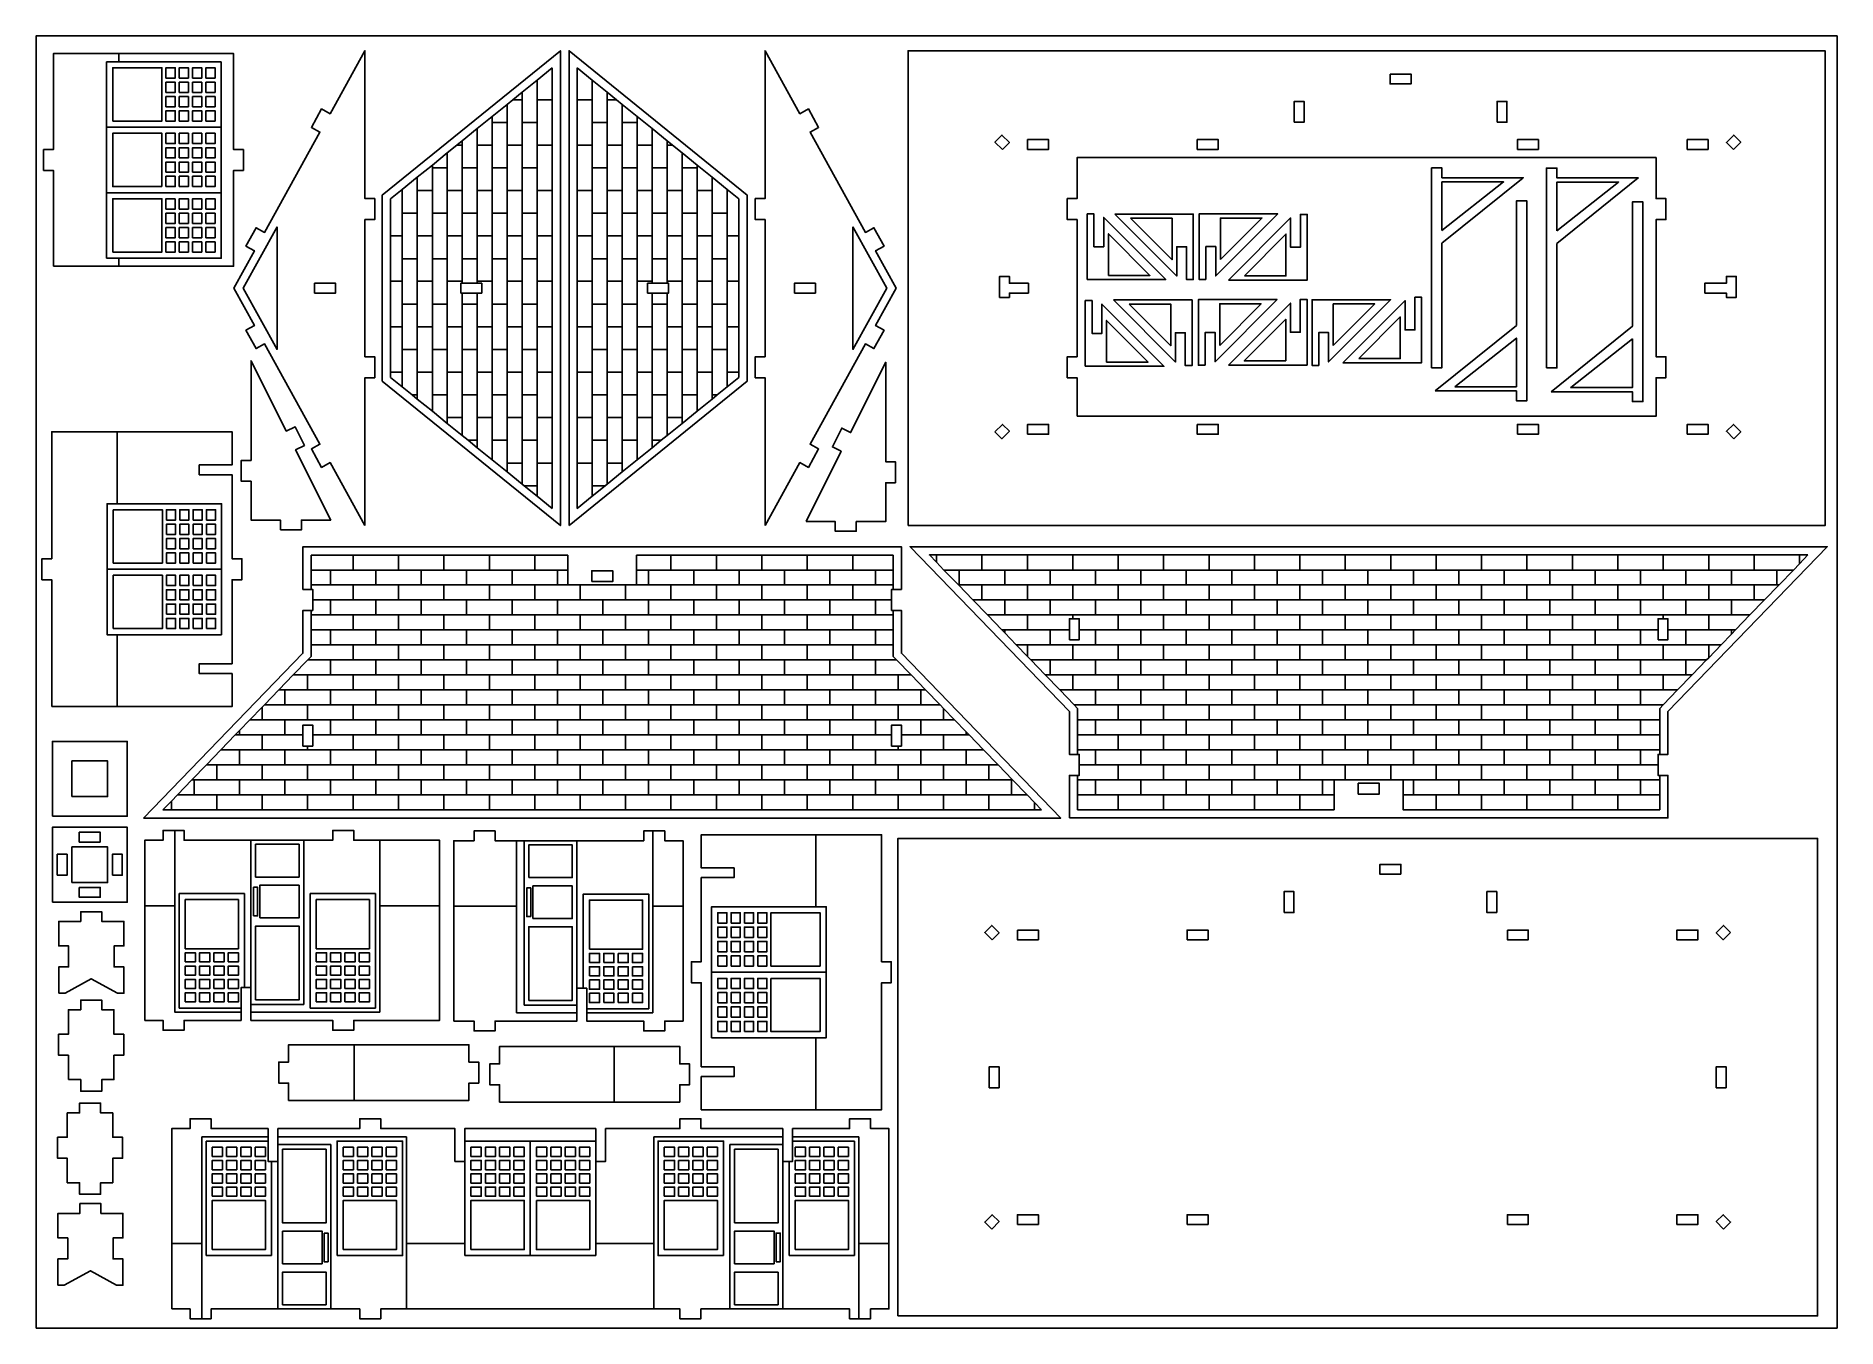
# Model space of a CAD drawing. Extents: x -838 to 1364, y -546 to 1034.
import ezdxf

# ---------------------------------------------------------------- set-up
doc = ezdxf.new("R2010")
doc.units = 0
doc.header["$MEASUREMENT"] = 0
doc.layers.get('0').update_dxf_attribs({"linetype": 'CONTINUOUS'})
doc.layers.add('ENGRAVING', color=1, linetype='CONTINUOUS')

msp = doc.modelspace()

# ---------------------------------------------------------------- linework, layer by layer
for points in [[(-838.4, -546.3), (-838.4, 1033.6), (1363.7, 1033.6), (1363.7, -546.3)], [(-436.3, 434.9), (-436.3, 615.6), (-424.3, 615.6), (-424.3, 641.3), (-436.3, 641.3), (-436.3, 809.2), (-424.3, 809.2), (-424.3, 834.8), (-436.3, 834.8), (-436.3, 1015.6), (-478.8, 938.6), (-489.3, 944.4), (-501.7, 921.9), (-491.2, 916.1), (-558.9, 793.4), (-569.4, 799.2), (-581.8, 776.7), (-571.3, 770.9), (-596.5, 725.2), (-571.3, 679.5), (-581.8, 673.7), (-569.4, 651.3), (-558.9, 657.1), (-491.2, 534.4), (-501.7, 528.6), (-489.3, 506.1), (-478.8, 511.9)], [(-415, 611.4), (-415, 839.1), (-197.2, 1015.6), (-197.2, 434.9)], [(-186.7, 434.9), (-186.7, 1015.6), (31.1, 839.1), (31.1, 611.4)], [(53.1, 434.9), (53.1, 615.6), (41.1, 615.6), (41.1, 641.3), (53.1, 641.3), (53.1, 809.2), (41.1, 809.2), (41.1, 834.8), (53.1, 834.8), (53.1, 1015.6), (95.6, 938.6), (106.1, 944.4), (118.5, 921.9), (108, 916.1), (175.7, 793.4), (186.2, 799.2), (198.6, 776.7), (188.1, 770.9), (213.3, 725.2), (188.1, 679.5), (198.6, 673.7), (186.2, 651.3), (175.7, 657.1), (108, 534.4), (118.5, 528.6), (106.1, 506.1), (95.6, 511.9)], [(227.8, 434.9), (1349.2, 434.9), (1349.2, 1015.6), (227.8, 1015.6)], [(-817.2, 752), (-737.1, 752), (-596.8, 752), (-596.8, 869.2), (-584.8, 869.2), (-584.8, 894.8), (-596.8, 894.8), (-596.8, 1012), (-737.1, 1012), (-817.2, 1012), (-817.2, 894.8), (-829.2, 894.8), (-829.2, 869.2), (-817.2, 869.2)], [(-744.6, 929.6), (-684.5, 929.6), (-684.5, 994.7), (-744.6, 994.7)], [(-679.5, 982.1), (-679.5, 994.7), (-668.2, 994.7), (-668.2, 982.1)], [(-663.2, 982.1), (-663.2, 994.7), (-652, 994.7), (-652, 982.1)], [(-647, 982.1), (-647, 994.7), (-635.7, 994.7), (-635.7, 982.1)], [(-630.7, 982.1), (-630.7, 994.7), (-619.4, 994.7), (-619.4, 982.1)], [(-679.5, 964.6), (-679.5, 977.1), (-668.2, 977.1), (-668.2, 964.6)], [(-663.2, 964.6), (-663.2, 977.1), (-652, 977.1), (-652, 964.6)], [(-647, 964.6), (-647, 977.1), (-635.7, 977.1), (-635.7, 964.6)], [(-630.7, 964.6), (-630.7, 977.1), (-619.4, 977.1), (-619.4, 964.6)], [(817.3, 987), (817.3, 975), (842.9, 975), (842.9, 987)], [(-679.5, 947.1), (-679.5, 959.6), (-668.2, 959.6), (-668.2, 947.1)], [(-663.2, 947.1), (-663.2, 959.6), (-652, 959.6), (-652, 947.1)], [(-647, 947.1), (-647, 959.6), (-635.7, 959.6), (-635.7, 947.1)], [(-630.7, 947.1), (-630.7, 959.6), (-619.4, 959.6), (-619.4, 947.1)], [(700.1, 928.1), (700.1, 953.7), (712.1, 953.7), (712.1, 928.1)], [(948.1, 928.1), (948.1, 953.7), (960.1, 953.7), (960.1, 928.1)], [(-679.5, 929.6), (-679.5, 942.1), (-668.2, 942.1), (-668.2, 929.6)], [(-663.2, 929.6), (-663.2, 942.1), (-652, 942.1), (-652, 929.6)], [(-647, 929.6), (-647, 942.1), (-635.7, 942.1), (-635.7, 929.6)], [(-630.7, 929.6), (-630.7, 942.1), (-619.4, 942.1), (-619.4, 929.6)], [(-684.5, 849.5), (-684.5, 914.6), (-744.6, 914.6), (-744.6, 849.5)], [(-679.5, 902), (-679.5, 914.6), (-668.2, 914.6), (-668.2, 902)], [(-663.2, 914.6), (-652, 914.6), (-652, 902), (-663.2, 902)], [(-647, 902), (-647, 914.6), (-635.7, 914.6), (-635.7, 902)], [(-630.7, 902), (-630.7, 914.6), (-619.4, 914.6), (-619.4, 902)], [(343.2, 894.9), (351.7, 903.4), (342.6, 912.4), (334.1, 903.9)], [(374, 894.9), (374, 906.9), (399.6, 906.9), (399.6, 894.9)], [(581.5, 894.9), (581.5, 906.9), (607.1, 906.9), (607.1, 894.9)], [(973, 894.9), (973, 906.9), (998.6, 906.9), (998.6, 894.9)], [(1180.5, 906.9), (1180.5, 894.9), (1206.1, 894.9), (1206.1, 906.9)], [(1237, 894.9), (1246, 903.9), (1237.5, 912.4), (1228.5, 903.4)], [(-679.5, 884.5), (-679.5, 897), (-668.2, 897), (-668.2, 884.5)], [(-663.2, 884.5), (-663.2, 897), (-652, 897), (-652, 884.5)], [(-647, 884.5), (-647, 897), (-635.7, 897), (-635.7, 884.5)], [(-630.7, 884.5), (-630.7, 897), (-619.4, 897), (-619.4, 884.5)], [(434.6, 568.6), (434.6, 615.6), (422.6, 615.6), (422.6, 641.3), (434.6, 641.3), (434.6, 809.2), (422.6, 809.2), (422.6, 834.8), (434.6, 834.8), (434.6, 885), (1142.4, 885), (1142.4, 834.8), (1154.4, 834.8), (1154.4, 809.2), (1142.4, 809.2), (1142.4, 641.3), (1154.4, 641.3), (1154.4, 615.6), (1142.4, 615.6), (1142.4, 568.6)], [(-679.5, 867), (-679.5, 879.5), (-668.2, 879.5), (-668.2, 867)], [(-679.5, 849.5), (-679.5, 862), (-668.2, 862), (-668.2, 849.5)], [(-663.2, 867), (-663.2, 879.5), (-652, 879.5), (-652, 867)], [(-663.2, 849.5), (-663.2, 862), (-652, 862), (-652, 849.5)], [(-647, 867), (-647, 879.5), (-635.7, 879.5), (-635.7, 867)], [(-647, 849.5), (-647, 862), (-635.7, 862), (-635.7, 849.5)], [(-630.7, 867), (-630.7, 879.5), (-619.4, 879.5), (-619.4, 867)], [(-630.7, 849.5), (-630.7, 862), (-619.4, 862), (-619.4, 849.5)], [(867.9, 872.3), (867.9, 627.9), (880.7, 627.9), (880.7, 780.1), (980.1, 860.3), (880.7, 860.3), (880.7, 872.3)], [(1008.4, 627.7), (1008.4, 872.1), (1021.3, 872.1), (1021.3, 860.1), (1120.7, 860.1), (1021.3, 779.8), (1021.3, 627.7)], [(880.7, 795.6), (956.1, 855.2), (880.7, 855.2)], [(1021.3, 795.4), (1096.7, 854.9), (1021.3, 854.9)], [(-744.6, 769.4), (-744.6, 834.5), (-684.5, 834.5), (-684.5, 769.4)], [(-668.2, 834.5), (-668.2, 821.9), (-679.5, 821.9), (-679.5, 834.5)], [(-679.5, 804.4), (-679.5, 816.9), (-668.2, 816.9), (-668.2, 804.4)], [(-663.2, 821.9), (-663.2, 834.5), (-652, 834.5), (-652, 821.9)], [(-663.2, 804.4), (-663.2, 816.9), (-652, 816.9), (-652, 804.4)], [(-647, 821.9), (-647, 834.5), (-635.7, 834.5), (-635.7, 821.9)], [(-647, 804.4), (-647, 816.9), (-635.7, 816.9), (-635.7, 804.4)], [(-630.7, 834.5), (-619.4, 834.5), (-619.4, 821.9), (-630.7, 821.9)], [(-630.7, 804.4), (-630.7, 816.9), (-619.4, 816.9), (-619.4, 804.4)], [(447, 735.8), (447, 816), (455.2, 816), (455.2, 775.9), (467.2, 775.9), (467.2, 811.7), (543, 735.8)], [(480.6, 815.9), (556.4, 740), (556.4, 775.8), (568.4, 775.8), (568.4, 735.7), (576.6, 735.7), (576.6, 815.9)], [(592.1, 735.9), (592.1, 776), (604.1, 776), (604.1, 740.2), (679.9, 816.1), (583.8, 816.1), (583.8, 735.9)], [(619.8, 735.2), (695.6, 811.2), (695.6, 775.3), (707.6, 775.3), (707.6, 815.4), (715.9, 815.4), (715.9, 735.2)], [(872.3, 599.5), (971.8, 679.7), (971.8, 831.9), (984.6, 831.9), (984.6, 587.5), (971.8, 587.5), (971.8, 599.5)], [(1014.2, 598.5), (1113.6, 598.5), (1113.6, 586.5), (1126.4, 586.5), (1126.4, 830.8), (1113.6, 830.8), (1113.6, 678.7)], [(-679.5, 786.9), (-679.5, 799.4), (-668.2, 799.4), (-668.2, 786.9)], [(-663.2, 786.9), (-663.2, 799.4), (-652, 799.4), (-652, 786.9)], [(-647, 786.9), (-647, 799.4), (-635.7, 799.4), (-635.7, 786.9)], [(-630.7, 786.9), (-630.7, 799.4), (-619.4, 799.4), (-619.4, 786.9)], [(500, 810.8), (550.6, 810.8), (550.6, 759.9)], [(609.8, 760.1), (660.5, 811), (609.8, 811)], [(-679.5, 769.4), (-679.5, 781.9), (-668.2, 781.9), (-668.2, 769.4)], [(-663.2, 769.4), (-663.2, 781.9), (-652, 781.9), (-652, 769.4)], [(-647, 769.4), (-647, 781.9), (-635.7, 781.9), (-635.7, 769.4)], [(-630.7, 769.4), (-630.7, 781.9), (-619.4, 781.9), (-619.4, 769.4)], [(473, 740.9), (473, 791.8), (523.6, 740.9)], [(639.2, 740.3), (689.9, 740.3), (689.9, 791.3)], [(-497.8, 719.2), (-472.2, 719.2), (-472.2, 731.2), (-497.8, 731.2)], [(-318.9, 719.2), (-317.2, 719.2), (-298.8, 719.2), (-293.3, 719.2), (-293.3, 731.2), (-298.8, 731.2), (-317.2, 731.2), (-318.9, 731.2)], [(-90.6, 719.2), (-90.6, 731.2), (-85, 731.2), (-66.7, 731.2), (-65, 731.2), (-65, 719.2), (-66.7, 719.2), (-85, 719.2)], [(89, 719.2), (89, 731.2), (114.6, 731.2), (114.6, 719.2)], [(339.7, 714), (339.7, 739.6), (351.7, 739.6), (351.7, 731.2), (375.1, 731.2), (375.1, 719.2), (351.7, 719.2), (351.7, 714)], [(1201.9, 719.2), (1201.9, 731.2), (1228.5, 731.2), (1228.5, 739.6), (1240.5, 739.6), (1240.5, 714), (1228.5, 714), (1228.5, 719.2)], [(444.6, 629.8), (540.7, 629.8), (464.8, 705.7), (464.8, 669.9), (452.8, 669.9), (452.8, 710), (444.6, 710)], [(479, 710.9), (554.8, 634.9), (554.8, 670.7), (566.8, 670.7), (566.8, 630.6), (575.1, 630.6), (575.1, 710.9)], [(498.4, 705.7), (549.1, 705.7), (549.1, 654.8)], [(591.2, 631), (591.2, 671.1), (603.2, 671.1), (603.2, 635.2), (679, 711.2), (582.9, 711.2), (582.9, 631)], [(608.9, 655.1), (659.6, 706.1), (608.9, 706.1)], [(619.6, 631.2), (695.4, 707.1), (695.4, 671.3), (707.4, 671.3), (707.4, 711.4), (715.7, 711.4), (715.7, 631.2)], [(730, 630.8), (721.8, 630.8), (721.8, 711.1), (817.9, 711.1), (742, 635.1), (742, 670.9), (730, 670.9)], [(747.8, 655), (798.5, 705.9), (747.8, 705.9)], [(759.6, 634), (835.5, 710), (835.5, 674.1), (847.5, 674.1), (847.5, 714.2), (855.7, 714.2), (855.7, 634)], [(470.6, 634.9), (470.6, 685.8), (521.3, 634.9)], [(689.7, 636.3), (689.7, 687.2), (639, 636.3)], [(779.1, 639.1), (829.7, 639.1), (829.7, 690.1)], [(896.3, 604.6), (971.8, 604.6), (971.8, 664.2)], [(1113.6, 663.1), (1038.1, 603.6), (1113.6, 603.6)], [(-539.5, 429.6), (-513.9, 429.6), (-513.9, 441.6), (-478, 441.6), (-521, 527.5), (-510.3, 532.9), (-521.7, 555.8), (-532.5, 550.5), (-575.4, 636.4), (-575.4, 514.7), (-587.4, 514.7), (-587.4, 489.1), (-575.4, 489.1), (-575.4, 441.6), (-539.5, 441.6)], [(103.1, 439.9), (138.9, 439.9), (138.9, 427.9), (164.6, 427.9), (164.6, 439.9), (200.5, 439.9), (200.5, 487.4), (212.5, 487.4), (212.5, 513), (200.5, 513), (200.5, 634.7), (157.5, 548.7), (146.8, 554.1), (135.3, 531.2), (146, 525.8)], [(334.1, 549.7), (342.6, 541.2), (351.7, 550.2), (343.2, 558.7)], [(374, 546.7), (399.6, 546.7), (399.6, 558.7), (374, 558.7)], [(581.5, 558.7), (581.5, 546.7), (607.1, 546.7), (607.1, 558.7)], [(973, 546.7), (998.6, 546.7), (998.6, 558.7), (973, 558.7)], [(1180.5, 546.7), (1206.1, 546.7), (1206.1, 558.7), (1180.5, 558.7)], [(1237.5, 541.2), (1228.5, 550.2), (1237, 558.7), (1246, 549.7)], [(-819.1, 213.5), (-819.1, 368.7), (-831.1, 368.7), (-831.1, 394.4), (-819.1, 394.4), (-819.1, 549.6), (-739, 549.6), (-598.7, 549.6), (-598.7, 509.1), (-638.8, 509.1), (-638.8, 497.1), (-598.7, 497.1), (-598.7, 394.4), (-586.7, 394.4), (-586.7, 368.7), (-598.7, 368.7), (-598.7, 266), (-638.8, 266), (-638.8, 254), (-598.7, 254), (-598.7, 213.5), (-739, 213.5)], [(-744, 454.2), (-744, 389.1), (-683.9, 389.1), (-683.9, 454.2)], [(-678.9, 441.6), (-678.9, 454.2), (-667.7, 454.2), (-667.7, 441.6)], [(-662.7, 441.6), (-662.7, 454.2), (-651.4, 454.2), (-651.4, 441.6)], [(-646.4, 441.6), (-646.4, 454.2), (-635.1, 454.2), (-635.1, 441.6)], [(-630.1, 441.6), (-630.1, 454.2), (-618.9, 454.2), (-618.9, 441.6)], [(-678.9, 424.1), (-678.9, 436.6), (-667.7, 436.6), (-667.7, 424.1)], [(-678.9, 406.6), (-678.9, 419.1), (-667.7, 419.1), (-667.7, 406.6)], [(-662.7, 424.1), (-662.7, 436.6), (-651.4, 436.6), (-651.4, 424.1)], [(-662.7, 406.6), (-662.7, 419.1), (-651.4, 419.1), (-651.4, 406.6)], [(-646.4, 424.1), (-646.4, 436.6), (-635.1, 436.6), (-635.1, 424.1)], [(-646.4, 406.6), (-646.4, 419.1), (-635.1, 419.1), (-635.1, 406.6)], [(-630.1, 424.1), (-630.1, 436.6), (-618.9, 436.6), (-618.9, 424.1)], [(-630.1, 406.6), (-630.1, 419.1), (-618.9, 419.1), (-618.9, 406.6)], [(-706.8, 77.3), (414.6, 77.3), (219.8, 278.9), (219.8, 331.1), (209.8, 331.1), (207.8, 331.1), (207.8, 344), (207.8, 356.8), (209.8, 356.8), (219.8, 356.8), (219.8, 409), (-512, 409), (-512, 356.8), (-502, 356.8), (-500, 356.8), (-500, 344), (-500, 331.1), (-502, 331.1), (-512, 331.1), (-512, 278.9)], [(-678.9, 389.1), (-678.9, 401.6), (-667.7, 401.6), (-667.7, 389.1)], [(-662.7, 389.1), (-662.7, 401.6), (-651.4, 401.6), (-651.4, 389.1)], [(-646.4, 389.1), (-646.4, 401.6), (-635.1, 401.6), (-635.1, 389.1)], [(-630.1, 389.1), (-630.1, 401.6), (-618.9, 401.6), (-618.9, 389.1)], [(425.2, 77.4), (425.2, 129.5), (435.2, 129.5), (437.2, 129.5), (437.2, 142.4), (437.2, 155.2), (435.2, 155.2), (425.2, 155.2), (425.2, 207.4), (230.4, 409), (1351.8, 409), (1157, 207.4), (1157, 155.2), (1147, 155.2), (1145, 155.2), (1145, 142.4), (1145, 129.5), (1147, 129.5), (1157, 129.5), (1157, 77.4)], [(-158.9, 366.5), (-158.9, 379.6), (-133.3, 379.6), (-133.3, 366.5)], [(-744, 309), (-744, 374.1), (-683.9, 374.1), (-683.9, 309)], [(-678.9, 361.5), (-678.9, 374.1), (-667.7, 374.1), (-667.7, 361.5)], [(-678.9, 344), (-678.9, 356.5), (-667.7, 356.5), (-667.7, 344)], [(-662.7, 361.5), (-662.7, 374.1), (-651.4, 374.1), (-651.4, 361.5)], [(-662.7, 344), (-662.7, 356.5), (-651.4, 356.5), (-651.4, 344)], [(-646.4, 361.5), (-646.4, 374.1), (-635.1, 374.1), (-635.1, 361.5)], [(-646.4, 344), (-646.4, 356.5), (-635.1, 356.5), (-635.1, 344)], [(-630.1, 361.5), (-630.1, 374.1), (-618.9, 374.1), (-618.9, 361.5)], [(-630.1, 344), (-630.1, 356.5), (-618.9, 356.5), (-618.9, 344)], [(-678.9, 326.5), (-678.9, 339), (-667.7, 339), (-667.7, 326.5)], [(-662.7, 326.5), (-662.7, 339), (-651.4, 339), (-651.4, 326.5)], [(-646.4, 326.5), (-646.4, 339), (-635.1, 339), (-635.1, 326.5)], [(-630.1, 326.5), (-630.1, 339), (-618.9, 339), (-618.9, 326.5)], [(-678.9, 309), (-678.9, 321.5), (-667.7, 321.5), (-667.7, 309)], [(-662.7, 309), (-662.7, 321.5), (-651.4, 321.5), (-651.4, 309)], [(-646.4, 309), (-646.4, 321.5), (-635.1, 321.5), (-635.1, 309)], [(-630.1, 309), (-630.1, 321.5), (-618.9, 321.5), (-618.9, 309)], [(425.2, 295.4), (425.2, 307.3), (425.2, 321), (429.3, 321), (437.2, 321), (437.2, 307.3), (437.2, 295.4)], [(1145, 295.4), (1145, 307.3), (1145, 321), (1151.2, 321), (1157, 321), (1157, 295.4)], [(-512, 165.3), (-512, 179), (-512, 191), (-500, 191), (-500, 179), (-500, 165.3), (-506.3, 165.3)], [(207.8, 165.3), (207.8, 179), (207.8, 191), (219.8, 191), (219.8, 179), (219.8, 165.3), (215.7, 165.3)], [(-818.4, 79.6), (-726.9, 79.6), (-726.9, 171.1), (-818.4, 171.1)], [(-794.4, 103.6), (-794.4, 147.1), (-750.9, 147.1), (-750.9, 103.6)], [(778.3, 106.7), (778.3, 119.8), (803.9, 119.8), (803.9, 106.7)], [(-818.4, -25.6), (-726.9, -25.6), (-726.9, 66), (-818.4, 66)], [(-759.8, 48), (-759.8, 60), (-785.5, 60), (-785.5, 48)], [(-705.4, -170.2), (-705.4, -29.9), (-705.4, 50.2), (-683, 50.2), (-683, 62.2), (-668.5, 62.2), (-657.4, 62.2), (-657.4, 50.2), (-575.6, 50.2), (-511, 50.2), (-475.5, 50.2), (-475.5, 62.2), (-449.9, 62.2), (-449.9, 50.2), (-418.2, 50.2), (-344.9, 50.2), (-344.9, -170.2), (-449.9, -170.2), (-449.9, -182.2), (-475.5, -182.2), (-475.5, -170.2), (-575.6, -170.2), (-575.6, -160.1), (-575.6, -150.8), (-575.6, -130.1), (-583.4, -130.1), (-587.6, -130.1), (-587.6, -155.1), (-587.6, -160.1), (-587.6, -170.2), (-657.4, -170.2), (-657.4, -182.2), (-683, -182.2), (-683, -170.2)], [(-327.6, -170.9), (-327.6, -30.6), (-327.6, 49.5), (-302.8, 49.5), (-302.8, 61.5), (-277.1, 61.5), (-277.1, 49.5), (-250.9, 49.5), (-241.7, 49.5), (-177, 49.5), (-95.3, 49.5), (-95.3, 61.5), (-84.2, 61.5), (-69.6, 61.5), (-69.6, 49.5), (-47.3, 49.5), (-47.3, -30.6), (-47.3, -170.9), (-69.6, -170.9), (-69.6, -182.9), (-95.3, -182.9), (-95.3, -170.9), (-165, -170.9), (-165, -160.8), (-165, -155.8), (-165, -130.8), (-169.3, -130.8), (-177, -130.8), (-177, -151.5), (-177, -160.8), (-177, -170.9), (-277.1, -170.9), (-277.1, -182.9), (-302.8, -182.9), (-302.8, -170.9)], [(-25, -279.3), (-25, -238.8), (15.1, -238.8), (15.1, -226.8), (-25, -226.8), (-25, -124), (-37, -124), (-37, -98.4), (-25, -98.4), (-25, 4.4), (15.1, 4.4), (15.1, 16.4), (-25, 16.4), (-25, 56.9), (115.3, 56.9), (195.4, 56.9), (195.4, -98.4), (207.4, -98.4), (207.4, -124), (195.4, -124), (195.4, -279.3), (115.3, -279.3)], [(215.4, -531.5), (215.4, 52.3), (1339.9, 52.3), (1339.9, -531.5)], [(-812.4, 7.4), (-812.4, 33), (-800.4, 33), (-800.4, 7.4)], [(-794.4, -1.6), (-794.4, 42), (-750.9, 42), (-750.9, -1.6)], [(-744.9, 7.4), (-744.9, 33), (-732.9, 33), (-732.9, 7.4)], [(830.5, 8.5), (830.5, 20.5), (804.9, 20.5), (804.9, 8.5)], [(-785.5, -7.6), (-785.5, -19.6), (-759.8, -19.6), (-759.8, -7.6)], [(687.7, -38.3), (687.7, -12.7), (699.7, -12.7), (699.7, -38.3)], [(947.7, -38.3), (947.7, -12.7), (935.7, -12.7), (935.7, -38.3)], [(-810.6, -137), (-810.6, -104.7), (-798.6, -104.7), (-798.6, -79.1), (-810.6, -79.1), (-810.6, -49.2), (-783.6, -49.2), (-783.6, -37.2), (-758, -37.2), (-758, -49.2), (-731, -49.2), (-731, -79.1), (-743, -79.1), (-743, -104.7), (-731, -104.7), (-731, -137), (-738.8, -137), (-770.8, -119.3), (-802.9, -137)], [(-656, -82.5), (-590.9, -82.5), (-590.9, -22.4), (-656, -22.4)], [(-495.8, -82.5), (-430.7, -82.5), (-430.7, -22.4), (-495.8, -22.4)], [(-161.8, -83.2), (-96.7, -83.2), (-96.7, -23.1), (-161.8, -23.1)], [(-4.8, -51.1), (-4.8, -38.6), (6.4, -38.6), (6.4, -51.1)], [(11.4, -51.1), (11.4, -38.6), (22.7, -38.6), (22.7, -51.1)], [(27.7, -51.1), (27.7, -38.6), (39, -38.6), (39, -51.1)], [(44, -51.1), (44, -38.6), (55.2, -38.6), (55.2, -51.1)], [(60.2, -103.7), (60.2, -38.6), (120.3, -38.6), (120.3, -103.7)], [(-4.8, -68.6), (-4.8, -56.1), (6.4, -56.1), (6.4, -68.6)], [(11.4, -68.6), (11.4, -56.1), (22.7, -56.1), (22.7, -68.6)], [(27.7, -68.6), (27.7, -56.1), (39, -56.1), (39, -68.6)], [(44, -68.6), (44, -56.1), (55.2, -56.1), (55.2, -68.6)], [(330.7, -71.6), (321.7, -62.5), (330.2, -54), (339.2, -63.1)], [(361.6, -59.6), (361.6, -71.6), (387.2, -71.6), (387.2, -59.6)], [(569.1, -71.6), (569.1, -59.6), (594.7, -59.6), (594.7, -71.6)], [(960.6, -59.6), (960.6, -71.6), (986.2, -71.6), (986.2, -59.6)], [(1168, -71.6), (1193.7, -71.6), (1193.7, -59.6), (1168, -59.6)], [(1233.6, -62.5), (1225.1, -54), (1216, -63.1), (1224.5, -71.6)], [(-656, -98.7), (-643.4, -98.7), (-643.4, -87.5), (-656, -87.5)], [(-638.4, -98.7), (-625.9, -98.7), (-625.9, -87.5), (-638.4, -87.5)], [(-620.9, -98.7), (-608.4, -98.7), (-608.4, -87.5), (-620.9, -87.5)], [(-603.4, -98.7), (-590.9, -98.7), (-590.9, -87.5), (-603.4, -87.5)], [(-495.8, -98.7), (-483.2, -98.7), (-483.2, -87.5), (-495.8, -87.5)], [(-478.2, -98.7), (-465.7, -98.7), (-465.7, -87.5), (-478.2, -87.5)], [(-460.7, -87.5), (-460.7, -98.7), (-448.2, -98.7), (-448.2, -87.5)], [(-443.2, -98.7), (-430.7, -98.7), (-430.7, -87.5), (-443.2, -87.5)], [(-4.8, -86.2), (-4.8, -73.6), (6.4, -73.6), (6.4, -86.2)], [(11.4, -86.2), (11.4, -73.6), (22.7, -73.6), (22.7, -86.2)], [(27.7, -86.2), (27.7, -73.6), (39, -73.6), (39, -86.2)], [(44, -86.2), (44, -73.6), (55.2, -73.6), (55.2, -86.2)], [(-656, -115), (-643.4, -115), (-643.4, -103.7), (-656, -103.7)], [(-638.4, -115), (-625.9, -115), (-625.9, -103.7), (-638.4, -103.7)], [(-620.9, -115), (-608.4, -115), (-608.4, -103.7), (-620.9, -103.7)], [(-603.4, -115), (-590.9, -115), (-590.9, -103.7), (-603.4, -103.7)], [(-495.8, -103.7), (-495.8, -115), (-483.2, -115), (-483.2, -103.7)], [(-478.2, -115), (-465.7, -115), (-465.7, -103.7), (-478.2, -103.7)], [(-460.7, -115), (-448.2, -115), (-448.2, -103.7), (-460.7, -103.7)], [(-443.2, -115), (-430.7, -115), (-430.7, -103.7), (-443.2, -103.7)], [(-161.8, -99.5), (-149.3, -99.5), (-149.3, -88.2), (-161.8, -88.2)], [(-161.8, -115.7), (-149.3, -115.7), (-149.3, -104.5), (-161.8, -104.5)], [(-144.3, -99.5), (-131.7, -99.5), (-131.7, -88.2), (-144.3, -88.2)], [(-144.3, -115.7), (-131.7, -115.7), (-131.7, -104.5), (-144.3, -104.5)], [(-126.7, -88.2), (-126.7, -99.5), (-114.2, -99.5), (-114.2, -88.2)], [(-126.7, -104.5), (-126.7, -115.7), (-114.2, -115.7), (-114.2, -104.5)], [(-96.7, -99.5), (-96.7, -88.2), (-109.2, -88.2), (-109.2, -99.5)], [(-109.2, -104.5), (-109.2, -115.7), (-96.7, -115.7), (-96.7, -104.5)], [(-4.8, -103.7), (-4.8, -91.2), (6.4, -91.2), (6.4, -103.7)], [(11.4, -103.7), (11.4, -91.2), (22.7, -91.2), (22.7, -103.7)], [(27.7, -103.7), (27.7, -91.2), (39, -91.2), (39, -103.7)], [(44, -103.7), (44, -91.2), (55.2, -91.2), (55.2, -103.7)], [(-656, -131.3), (-643.4, -131.3), (-643.4, -120), (-656, -120)], [(-638.4, -131.3), (-625.9, -131.3), (-625.9, -120), (-638.4, -120)], [(-620.9, -131.3), (-608.4, -131.3), (-608.4, -120), (-620.9, -120)], [(-603.4, -131.3), (-603.4, -120), (-590.9, -120), (-590.9, -131.3)], [(-495.8, -131.3), (-483.2, -131.3), (-483.2, -120), (-495.8, -120)], [(-478.2, -131.3), (-465.7, -131.3), (-465.7, -120), (-478.2, -120)], [(-460.7, -131.3), (-448.2, -131.3), (-448.2, -120), (-460.7, -120)], [(-443.2, -120), (-443.2, -131.3), (-430.7, -131.3), (-430.7, -120)], [(-161.8, -120.7), (-161.8, -132), (-149.3, -132), (-149.3, -120.7)], [(-144.3, -132), (-131.7, -132), (-131.7, -120.7), (-144.3, -120.7)], [(-126.7, -132), (-114.2, -132), (-114.2, -120.7), (-126.7, -120.7)], [(-109.2, -132), (-96.7, -132), (-96.7, -120.7), (-109.2, -120.7)], [(-4.8, -131.2), (-4.8, -118.7), (6.4, -118.7), (6.4, -131.2)], [(11.4, -131.2), (11.4, -118.7), (22.7, -118.7), (22.7, -131.2)], [(27.7, -131.2), (27.7, -118.7), (39, -118.7), (39, -131.2)], [(44, -131.2), (44, -118.7), (55.2, -118.7), (55.2, -131.2)], [(60.2, -118.7), (60.2, -183.8), (120.3, -183.8), (120.3, -118.7)], [(-798.7, -242.6), (-798.7, -212.7), (-810.7, -212.7), (-810.7, -187.1), (-798.7, -187.1), (-798.7, -157.2), (-783.7, -157.2), (-783.7, -145.2), (-758.1, -145.2), (-758.1, -157.2), (-743.1, -157.2), (-743.1, -187.1), (-731.1, -187.1), (-731.1, -212.7), (-743.1, -212.7), (-743.1, -242.6), (-758.1, -242.6), (-758.1, -256.8), (-783.7, -256.8), (-783.7, -242.6)], [(-656, -147.6), (-643.4, -147.6), (-643.4, -136.3), (-656, -136.3)], [(-638.4, -147.6), (-625.9, -147.6), (-625.9, -136.3), (-638.4, -136.3)], [(-620.9, -147.6), (-608.4, -147.6), (-608.4, -136.3), (-620.9, -136.3)], [(-603.4, -147.6), (-590.9, -147.6), (-590.9, -136.3), (-603.4, -136.3)], [(-495.8, -147.6), (-483.2, -147.6), (-483.2, -136.3), (-495.8, -136.3)], [(-478.2, -147.6), (-465.7, -147.6), (-465.7, -136.3), (-478.2, -136.3)], [(-460.7, -147.6), (-448.2, -147.6), (-448.2, -136.3), (-460.7, -136.3)], [(-443.2, -147.6), (-430.7, -147.6), (-430.7, -136.3), (-443.2, -136.3)], [(-161.8, -137), (-161.8, -148.3), (-149.3, -148.3), (-149.3, -137)], [(-144.3, -148.3), (-131.7, -148.3), (-131.7, -137), (-144.3, -137)], [(-126.7, -148.3), (-114.2, -148.3), (-114.2, -137), (-126.7, -137)], [(-109.2, -148.3), (-96.7, -148.3), (-96.7, -137), (-109.2, -137)], [(-4.8, -148.7), (-4.8, -136.2), (6.4, -136.2), (6.4, -148.7)], [(-4.8, -166.3), (-4.8, -153.7), (6.4, -153.7), (6.4, -166.3)], [(11.4, -148.7), (11.4, -136.2), (22.7, -136.2), (22.7, -148.7)], [(11.4, -166.3), (11.4, -153.7), (22.7, -153.7), (22.7, -166.3)], [(27.7, -148.7), (27.7, -136.2), (39, -136.2), (39, -148.7)], [(27.7, -166.3), (27.7, -153.7), (39, -153.7), (39, -166.3)], [(44, -148.7), (44, -136.2), (55.2, -136.2), (55.2, -148.7)], [(44, -166.3), (44, -153.7), (55.2, -153.7), (55.2, -166.3)], [(-4.8, -183.8), (-4.8, -171.3), (6.4, -171.3), (6.4, -183.8)], [(11.4, -183.8), (11.4, -171.3), (22.7, -171.3), (22.7, -183.8)], [(27.7, -183.8), (27.7, -171.3), (39, -171.3), (39, -183.8)], [(44, -183.8), (44, -171.3), (55.2, -171.3), (55.2, -183.8)], [(-529.5, -268), (-529.5, -246.8), (-541.5, -246.8), (-541.5, -221.1), (-529.5, -221.1), (-529.5, -199.9), (-449.4, -199.9), (-309.1, -199.9), (-309.1, -221.1), (-297.1, -221.1), (-297.1, -246.8), (-309.1, -246.8), (-309.1, -268), (-449.4, -268)], [(-271.6, -270.1), (-271.6, -248.9), (-283.6, -248.9), (-283.6, -223.3), (-271.6, -223.3), (-271.6, -202), (-131.3, -202), (-51.2, -202), (-51.2, -223.3), (-39.2, -223.3), (-39.2, -248.9), (-51.2, -248.9), (-51.2, -270.1), (-131.3, -270.1)], [(327.2, -252.5), (327.2, -226.8), (339.2, -226.8), (339.2, -252.5)], [(1216, -252.5), (1216, -226.8), (1228, -226.8), (1228, -252.5)], [(-800.1, -368.6), (-785.1, -368.6), (-785.1, -382.8), (-759.5, -382.8), (-759.5, -368.6), (-744.5, -368.6), (-744.5, -338.7), (-732.5, -338.7), (-732.5, -313.1), (-744.5, -313.1), (-744.5, -283.2), (-759.5, -283.2), (-759.5, -271.2), (-785.1, -271.2), (-785.1, -283.2), (-800.1, -283.2), (-800.1, -313.1), (-812.1, -313.1), (-812.1, -338.7), (-800.1, -338.7)], [(-672.4, -522.9), (-672.4, -442.8), (-672.4, -302.5), (-650, -302.5), (-650, -290.5), (-624.4, -290.5), (-624.4, -302.5), (-554.6, -302.5), (-554.6, -312.6), (-554.6, -317.7), (-554.6, -342.6), (-550.4, -342.6), (-542.6, -342.6), (-542.6, -321.9), (-542.6, -312.6), (-542.6, -302.5), (-442.5, -302.5), (-442.5, -290.5), (-416.9, -290.5), (-416.9, -302.5), (-326.1, -302.5), (-326.1, -342.6), (-314.1, -342.6), (-314.1, -302.5), (-153.9, -302.5), (-153.9, -317.7), (-153.9, -342.6), (-141.9, -342.6), (-141.9, -302.5), (-51, -302.5), (-51, -290.5), (-25.4, -290.5), (-25.4, -302.5), (74.7, -302.5), (74.7, -342.6), (82.4, -342.6), (86.7, -342.6), (86.7, -317.7), (86.7, -312.6), (86.7, -302.5), (156.4, -302.5), (156.4, -290.5), (182.1, -290.5), (182.1, -302.5), (204.4, -302.5), (204.4, -442.8), (204.4, -522.9), (182.1, -522.9), (182.1, -534.9), (167.5, -534.9), (156.4, -534.9), (156.4, -522.9), (74.7, -522.9), (10.1, -522.9), (-25.4, -522.9), (-25.4, -534.9), (-51, -534.9), (-51, -522.9), (-82.8, -522.9), (-385.2, -522.9), (-416.9, -522.9), (-416.9, -534.9), (-442.5, -534.9), (-442.5, -522.9), (-478, -522.9), (-542.6, -522.9), (-624.4, -522.9), (-624.4, -534.9), (-635.5, -534.9), (-650, -534.9), (-650, -522.9)], [(-610.4, -325.2), (-623, -325.2), (-623, -336.4), (-610.4, -336.4)], [(-592.9, -336.4), (-592.9, -325.2), (-605.4, -325.2), (-605.4, -336.4)], [(-587.9, -336.4), (-575.4, -336.4), (-575.4, -325.2), (-587.9, -325.2)], [(-570.4, -336.4), (-557.9, -336.4), (-557.9, -325.2), (-570.4, -325.2)], [(-462.8, -325.2), (-462.8, -336.4), (-450.2, -336.4), (-450.2, -325.2)], [(-445.2, -325.2), (-445.2, -336.4), (-432.7, -336.4), (-432.7, -325.2)], [(-427.7, -336.4), (-415.2, -336.4), (-415.2, -325.2), (-427.7, -325.2)], [(-410.2, -336.4), (-397.7, -336.4), (-397.7, -325.2), (-410.2, -325.2)], [(-306.6, -336.4), (-294, -336.4), (-294, -325.2), (-306.6, -325.2)], [(-289, -336.4), (-276.5, -336.4), (-276.5, -325.2), (-289, -325.2)], [(-271.5, -336.4), (-259, -336.4), (-259, -325.2), (-271.5, -325.2)], [(-254, -336.4), (-241.5, -336.4), (-241.5, -325.2), (-254, -325.2)], [(-226.5, -336.4), (-213.9, -336.4), (-213.9, -325.2), (-226.5, -325.2)], [(-208.9, -336.4), (-196.4, -336.4), (-196.4, -325.2), (-208.9, -325.2)], [(-191.4, -336.4), (-178.9, -336.4), (-178.9, -325.2), (-191.4, -325.2)], [(-173.9, -336.4), (-161.4, -336.4), (-161.4, -325.2), (-173.9, -325.2)], [(-70.3, -336.4), (-57.7, -336.4), (-57.7, -325.2), (-70.3, -325.2)], [(-52.7, -336.4), (-40.2, -336.4), (-40.2, -325.2), (-52.7, -325.2)], [(-35.2, -336.4), (-22.7, -336.4), (-22.7, -325.2), (-35.2, -325.2)], [(-17.7, -336.4), (-5.2, -336.4), (-5.2, -325.2), (-17.7, -325.2)], [(89.9, -336.4), (102.5, -336.4), (102.5, -325.2), (89.9, -325.2)], [(107.5, -336.4), (120, -336.4), (120, -325.2), (107.5, -325.2)], [(125, -336.4), (137.5, -336.4), (137.5, -325.2), (125, -325.2)], [(142.5, -336.4), (155, -336.4), (155, -325.2), (142.5, -325.2)], [(-623, -352.7), (-610.4, -352.7), (-610.4, -341.4), (-623, -341.4)], [(-605.4, -352.7), (-592.9, -352.7), (-592.9, -341.4), (-605.4, -341.4)], [(-575.4, -352.7), (-575.4, -341.4), (-587.9, -341.4), (-587.9, -352.7)], [(-570.4, -352.7), (-557.9, -352.7), (-557.9, -341.4), (-570.4, -341.4)], [(-462.8, -352.7), (-450.2, -352.7), (-450.2, -341.4), (-462.8, -341.4)], [(-445.2, -352.7), (-432.7, -352.7), (-432.7, -341.4), (-445.2, -341.4)], [(-427.7, -352.7), (-415.2, -352.7), (-415.2, -341.4), (-427.7, -341.4)], [(-410.2, -352.7), (-397.7, -352.7), (-397.7, -341.4), (-410.2, -341.4)], [(-306.6, -352.7), (-294, -352.7), (-294, -341.4), (-306.6, -341.4)], [(-289, -352.7), (-276.5, -352.7), (-276.5, -341.4), (-289, -341.4)], [(-271.5, -352.7), (-259, -352.7), (-259, -341.4), (-271.5, -341.4)], [(-254, -352.7), (-241.5, -352.7), (-241.5, -341.4), (-254, -341.4)], [(-226.5, -352.7), (-213.9, -352.7), (-213.9, -341.4), (-226.5, -341.4)], [(-208.9, -352.7), (-196.4, -352.7), (-196.4, -341.4), (-208.9, -341.4)], [(-191.4, -352.7), (-178.9, -352.7), (-178.9, -341.4), (-191.4, -341.4)], [(-173.9, -352.7), (-161.4, -352.7), (-161.4, -341.4), (-173.9, -341.4)], [(-70.3, -352.7), (-57.7, -352.7), (-57.7, -341.4), (-70.3, -341.4)], [(-52.7, -341.4), (-52.7, -352.7), (-40.2, -352.7), (-40.2, -341.4)], [(-35.2, -352.7), (-22.7, -352.7), (-22.7, -341.4), (-35.2, -341.4)], [(-17.7, -352.7), (-5.2, -352.7), (-5.2, -341.4), (-17.7, -341.4)], [(89.9, -352.7), (102.5, -352.7), (102.5, -341.4), (89.9, -341.4)], [(107.5, -352.7), (120, -352.7), (120, -341.4), (107.5, -341.4)], [(125, -352.7), (137.5, -352.7), (137.5, -341.4), (125, -341.4)], [(142.5, -352.7), (155, -352.7), (155, -341.4), (142.5, -341.4)], [(-623, -369), (-610.4, -369), (-610.4, -357.7), (-623, -357.7)], [(-623, -385.2), (-610.4, -385.2), (-610.4, -374), (-623, -374)], [(-605.4, -369), (-592.9, -369), (-592.9, -357.7), (-605.4, -357.7)], [(-605.4, -385.2), (-592.9, -385.2), (-592.9, -374), (-605.4, -374)], [(-587.9, -357.7), (-587.9, -369), (-575.4, -369), (-575.4, -357.7)], [(-587.9, -385.2), (-575.4, -385.2), (-575.4, -374), (-587.9, -374)], [(-570.4, -357.7), (-570.4, -369), (-557.9, -369), (-557.9, -357.7)], [(-570.4, -385.2), (-557.9, -385.2), (-557.9, -374), (-570.4, -374)], [(-462.8, -369), (-450.2, -369), (-450.2, -357.7), (-462.8, -357.7)], [(-462.8, -385.2), (-450.2, -385.2), (-450.2, -374), (-462.8, -374)], [(-445.2, -369), (-432.7, -369), (-432.7, -357.7), (-445.2, -357.7)], [(-445.2, -385.2), (-432.7, -385.2), (-432.7, -374), (-445.2, -374)], [(-427.7, -357.7), (-427.7, -369), (-415.2, -369), (-415.2, -357.7)], [(-427.7, -385.2), (-415.2, -385.2), (-415.2, -374), (-427.7, -374)], [(-410.2, -369), (-397.7, -369), (-397.7, -357.7), (-410.2, -357.7)], [(-410.2, -385.2), (-397.7, -385.2), (-397.7, -374), (-410.2, -374)], [(-306.6, -369), (-294, -369), (-294, -357.7), (-306.6, -357.7)], [(-306.6, -385.2), (-294, -385.2), (-294, -374), (-306.6, -374)], [(-289, -369), (-276.5, -369), (-276.5, -357.7), (-289, -357.7)], [(-289, -385.2), (-276.5, -385.2), (-276.5, -374), (-289, -374)], [(-271.5, -369), (-259, -369), (-259, -357.7), (-271.5, -357.7)], [(-271.5, -385.2), (-259, -385.2), (-259, -374), (-271.5, -374)], [(-254, -369), (-241.5, -369), (-241.5, -357.7), (-254, -357.7)], [(-254, -385.2), (-241.5, -385.2), (-241.5, -374), (-254, -374)], [(-226.5, -369), (-213.9, -369), (-213.9, -357.7), (-226.5, -357.7)], [(-226.5, -385.2), (-213.9, -385.2), (-213.9, -374), (-226.5, -374)], [(-208.9, -357.7), (-208.9, -369), (-196.4, -369), (-196.4, -357.7)], [(-208.9, -385.2), (-196.4, -385.2), (-196.4, -374), (-208.9, -374)], [(-191.4, -369), (-178.9, -369), (-178.9, -357.7), (-191.4, -357.7)], [(-191.4, -385.2), (-178.9, -385.2), (-178.9, -374), (-191.4, -374)], [(-173.9, -369), (-161.4, -369), (-161.4, -357.7), (-173.9, -357.7)], [(-173.9, -385.2), (-161.4, -385.2), (-161.4, -374), (-173.9, -374)], [(-70.3, -369), (-57.7, -369), (-57.7, -357.7), (-70.3, -357.7)], [(-70.3, -385.2), (-57.7, -385.2), (-57.7, -374), (-70.3, -374)], [(-52.7, -369), (-40.2, -369), (-40.2, -357.7), (-52.7, -357.7)], [(-52.7, -385.2), (-40.2, -385.2), (-40.2, -374), (-52.7, -374)], [(-35.2, -369), (-22.7, -369), (-22.7, -357.7), (-35.2, -357.7)], [(-35.2, -385.2), (-22.7, -385.2), (-22.7, -374), (-35.2, -374)], [(-17.7, -369), (-5.2, -369), (-5.2, -357.7), (-17.7, -357.7)], [(-17.7, -385.2), (-5.2, -385.2), (-5.2, -374), (-17.7, -374)], [(89.9, -369), (102.5, -369), (102.5, -357.7), (89.9, -357.7)], [(89.9, -385.2), (102.5, -385.2), (102.5, -374), (89.9, -374)], [(120, -369), (120, -357.7), (107.5, -357.7), (107.5, -369)], [(107.5, -385.2), (120, -385.2), (120, -374), (107.5, -374)], [(125, -369), (137.5, -369), (137.5, -357.7), (125, -357.7)], [(137.5, -385.2), (137.5, -374), (125, -374), (125, -385.2)], [(142.5, -369), (155, -369), (155, -357.7), (142.5, -357.7)], [(142.5, -385.2), (155, -385.2), (155, -374), (142.5, -374)], [(-811.6, -494), (-811.6, -461.7), (-799.6, -461.7), (-799.6, -436.1), (-811.6, -436.1), (-811.6, -406.2), (-784.7, -406.2), (-784.7, -394.2), (-759, -394.2), (-759, -406.2), (-732.1, -406.2), (-732.1, -436.1), (-744.1, -436.1), (-744.1, -461.7), (-732.1, -461.7), (-732.1, -494), (-739.8, -494), (-771.9, -476.3), (-803.9, -494)], [(-623, -450.3), (-557.9, -450.3), (-557.9, -390.2), (-623, -390.2)], [(-462.8, -450.3), (-397.7, -450.3), (-397.7, -390.2), (-462.8, -390.2)], [(-306.6, -450.3), (-241.5, -450.3), (-241.5, -390.2), (-306.6, -390.2)], [(-226.5, -390.2), (-161.4, -390.2), (-161.4, -450.3), (-226.5, -450.3)], [(-70.3, -450.3), (-5.2, -450.3), (-5.2, -390.2), (-70.3, -390.2)], [(89.9, -450.3), (155, -450.3), (155, -390.2), (89.9, -390.2)], [(330.2, -425.3), (339.2, -416.2), (330.7, -407.7), (321.7, -416.8)], [(361.6, -419.7), (387.2, -419.7), (387.2, -407.7), (361.6, -407.7)], [(569.1, -419.7), (594.7, -419.7), (594.7, -407.7), (569.1, -407.7)], [(960.6, -419.7), (986.2, -419.7), (986.2, -407.7), (960.6, -407.7)], [(1168, -419.7), (1168, -407.7), (1193.7, -407.7), (1193.7, -419.7)], [(1225.1, -425.3), (1216, -416.2), (1224.5, -407.7), (1233.6, -416.8)]]:
    msp.add_lwpolyline(points, close=True)
at = {"layer": 'ENGRAVING'}
for points in [[(-752.1, 1002.2), (-752.1, 922.1)], [(-737.1, 1002.2), (-752.1, 1002.2)], [(-737.1, 1002.2), (-737.1, 1012)], [(-611.9, 1002.2), (-737.1, 1002.2)], [(-611.9, 922.1), (-611.9, 1002.2)], [(-225.5, 979.7), (-207.2, 994.6)], [(-207.2, 994.6), (-207.2, 955.7)], [(-176.7, 994.6), (-176.7, 955.7)], [(-158.3, 979.7), (-176.7, 994.6)], [(-243.9, 964.9), (-225.5, 979.7)], [(-225.5, 955.7), (-225.5, 979.7)], [(-140, 964.9), (-158.3, 979.7)], [(-158.3, 927.9), (-158.3, 955.7), (-158.3, 979.7)], [(-280.5, 935.2), (-262.2, 950)], [(-262.2, 950), (-255.2, 955.7)], [(-262.2, 927.9), (-262.2, 950)], [(-255.2, 955.7), (-243.9, 964.9)], [(-243.9, 955.7), (-255.2, 955.7)], [(-243.9, 964.9), (-243.9, 955.7)], [(-243.9, 955.7), (-243.9, 927.9)], [(-225.5, 927.9), (-225.5, 955.7)], [(-207.2, 955.7), (-225.5, 955.7)], [(-207.2, 955.7), (-207.2, 900.2)], [(-176.7, 955.7), (-176.7, 900.2), (-176.7, 844.6)], [(-176.7, 955.7), (-158.3, 955.7)], [(-140, 964.9), (-140, 955.7), (-140, 927.9)], [(-128.7, 955.7), (-140, 964.9)], [(-140, 955.7), (-128.7, 955.7)], [(-121.7, 950), (-128.7, 955.7)], [(-121.7, 927.9), (-121.7, 950)], [(-103.3, 935.2), (-121.7, 950)], [(-298.8, 920.3), (-280.5, 935.2)], [(-280.5, 935.2), (-280.5, 927.9)], [(-280.5, 927.9), (-280.5, 900.2)], [(-262.2, 927.9), (-280.5, 927.9)], [(-243.9, 900.2), (-262.2, 900.2), (-262.2, 927.9)], [(-243.9, 927.9), (-243.9, 900.2)], [(-225.5, 927.9), (-243.9, 927.9)], [(-225.5, 900.2), (-225.5, 927.9)], [(-158.3, 927.9), (-140, 927.9)], [(-158.3, 900.2), (-158.3, 927.9)], [(-140, 900.2), (-121.7, 900.2), (-121.7, 927.9)], [(-140, 927.9), (-140, 900.2)], [(-121.7, 927.9), (-103.3, 927.9)], [(-85, 920.3), (-103.3, 935.2)], [(-103.3, 935.2), (-103.3, 927.9)], [(-103.3, 927.9), (-103.3, 900.2)], [(-752.1, 922.1), (-611.9, 922.1)], [(-752.1, 922.1), (-752.1, 842)], [(-611.9, 842), (-611.9, 922.1)], [(-323.7, 900.2), (-317.2, 905.5)], [(-317.2, 905.5), (-298.8, 920.3)], [(-317.2, 905.5), (-317.2, 900.2)], [(-298.8, 900.2), (-298.8, 920.3)], [(-48.4, 890.6), (-60.2, 900.2), (-66.7, 905.5), (-85, 920.3)], [(-85, 900.2), (-85, 920.3)], [(-66.7, 905.5), (-66.7, 900.2)], [(-353.8, 875.7), (-335.5, 890.6)], [(-335.5, 890.6), (-323.7, 900.2)], [(-335.5, 872.4), (-335.5, 890.6)], [(-317.2, 900.2), (-323.7, 900.2)], [(-317.2, 900.2), (-317.2, 872.4)], [(-298.8, 872.4), (-298.8, 900.2)], [(-280.5, 900.2), (-298.8, 900.2)], [(-280.5, 900.2), (-280.5, 872.4)], [(-262.2, 872.4), (-262.2, 900.2)], [(-243.9, 900.2), (-243.9, 872.4)], [(-225.5, 872.4), (-225.5, 900.2)], [(-207.2, 900.2), (-225.5, 900.2)], [(-207.2, 900.2), (-207.2, 844.6)], [(-176.7, 900.2), (-158.3, 900.2)], [(-158.3, 872.4), (-158.3, 900.2)], [(-140, 900.2), (-140, 872.4)], [(-121.7, 872.4), (-121.7, 900.2)], [(-103.3, 900.2), (-103.3, 872.4)], [(-103.3, 900.2), (-85, 900.2)], [(-85, 872.4), (-85, 900.2)], [(-66.7, 900.2), (-66.7, 872.4)], [(-66.7, 900.2), (-60.2, 900.2)], [(-30, 875.7), (-48.4, 890.6)], [(-48.4, 872.4), (-48.4, 890.6)], [(-390.5, 846), (-372.2, 860.9)], [(-372.2, 860.9), (-353.8, 875.7)], [(-372.2, 844.6), (-372.2, 860.9)], [(-353.8, 875.7), (-353.8, 872.4), (-353.8, 844.6)], [(-335.5, 872.4), (-353.8, 872.4)], [(-317.2, 844.6), (-335.5, 844.6), (-335.5, 872.4)], [(-298.8, 872.4), (-317.2, 872.4)], [(-317.2, 872.4), (-317.2, 844.6)], [(-298.8, 844.6), (-298.8, 872.4)], [(-280.5, 872.4), (-280.5, 844.6)], [(-262.2, 872.4), (-280.5, 872.4)], [(-262.2, 844.6), (-262.2, 872.4)], [(-243.9, 872.4), (-243.9, 844.6)], [(-225.5, 872.4), (-243.9, 872.4)], [(-225.5, 844.6), (-225.5, 872.4)], [(-158.3, 844.6), (-158.3, 872.4)], [(-158.3, 872.4), (-140, 872.4)], [(-140, 872.4), (-140, 844.6)], [(-121.7, 844.6), (-121.7, 872.4)], [(-121.7, 872.4), (-103.3, 872.4)], [(-103.3, 872.4), (-103.3, 844.6)], [(-85, 872.4), (-66.7, 872.4)], [(-85, 844.6), (-85, 872.4)], [(-66.7, 872.4), (-66.7, 844.6)], [(-48.4, 872.4), (-30, 872.4)], [(-48.4, 844.6), (-48.4, 872.4)], [(-11.7, 860.9), (-30, 875.7)], [(-30, 875.7), (-30, 872.4)], [(-30, 872.4), (-30, 844.6)], [(-11.7, 816.9), (-11.7, 844.6), (-11.7, 860.9)], [(6.6, 846), (-11.7, 860.9)], [(-611.9, 842), (-752.1, 842)], [(-752.1, 842), (-752.1, 761.9)], [(-752.1, 761.9), (-737.1, 761.9), (-611.9, 761.9), (-611.9, 842)], [(-405, 834.3), (-390.5, 846)], [(-390.5, 846), (-390.5, 816.9)], [(-372.2, 789.1), (-372.2, 816.9), (-372.2, 844.6)], [(-353.8, 844.6), (-372.2, 844.6)], [(-353.8, 844.6), (-353.8, 816.9)], [(-335.5, 789.1), (-335.5, 816.9), (-335.5, 844.6)], [(-317.2, 844.6), (-317.2, 816.9)], [(-298.8, 816.9), (-298.8, 844.6)], [(-280.5, 844.6), (-298.8, 844.6)], [(-280.5, 844.6), (-280.5, 816.9)], [(-262.2, 816.9), (-262.2, 844.6)], [(-243.9, 844.6), (-262.2, 844.6)], [(-243.9, 844.6), (-243.9, 816.9)], [(-225.5, 816.9), (-225.5, 844.6)], [(-207.2, 844.6), (-225.5, 844.6)], [(-207.2, 844.6), (-207.2, 789.1)], [(-176.7, 844.6), (-176.7, 789.1)], [(-176.7, 844.6), (-158.3, 844.6)], [(-158.3, 816.9), (-158.3, 844.6)], [(-140, 844.6), (-121.7, 844.6)], [(-140, 844.6), (-140, 816.9)], [(-121.7, 789.1), (-121.7, 816.9), (-121.7, 844.6)], [(-103.3, 844.6), (-103.3, 816.9)], [(-103.3, 844.6), (-85, 844.6)], [(-85, 816.9), (-85, 844.6)], [(-66.7, 844.6), (-66.7, 816.9)], [(-66.7, 844.6), (-48.4, 844.6)], [(-48.4, 816.9), (-48.4, 844.6)], [(-30, 844.6), (-11.7, 844.6)], [(-30, 844.6), (-30, 816.9)], [(21.1, 834.3), (6.6, 846)], [(6.6, 846), (6.6, 816.9)], [(-405, 789.1), (-405, 834.3)], [(-372.2, 816.9), (-390.5, 816.9)], [(-390.5, 816.9), (-390.5, 789.1)], [(-353.8, 816.9), (-353.8, 789.1)], [(-335.5, 816.9), (-353.8, 816.9)], [(-317.2, 816.9), (-317.2, 789.1)], [(-298.8, 816.9), (-317.2, 816.9)], [(-298.8, 789.1), (-298.8, 816.9)], [(-280.5, 816.9), (-280.5, 789.1)], [(-262.2, 816.9), (-280.5, 816.9)], [(-262.2, 789.1), (-262.2, 816.9)], [(-243.9, 816.9), (-243.9, 789.1), (-262.2, 789.1)], [(-225.5, 816.9), (-243.9, 816.9)], [(-225.5, 789.1), (-225.5, 816.9)], [(-158.3, 789.1), (-158.3, 816.9)], [(-158.3, 816.9), (-140, 816.9)], [(-140, 816.9), (-140, 789.1)], [(-121.7, 816.9), (-103.3, 816.9)], [(-103.3, 816.9), (-103.3, 789.1)], [(-85, 816.9), (-66.7, 816.9)], [(-85, 789.1), (-85, 816.9)], [(-66.7, 816.9), (-66.7, 789.1), (-66.7, 761.3)], [(-48.4, 761.3), (-48.4, 789.1), (-48.4, 816.9), (-30, 816.9), (-30, 789.1)], [(-11.7, 816.9), (6.6, 816.9)], [(-11.7, 789.1), (-11.7, 816.9)], [(6.6, 816.9), (6.6, 789.1)], [(21.1, 622.5), (21.1, 678), (21.1, 733.6), (21.1, 789.1), (21.1, 834.3)], [(-405, 733.6), (-405, 789.1)], [(-390.5, 789.1), (-405, 789.1)], [(-390.5, 789.1), (-390.5, 761.3), (-390.5, 733.6)], [(-353.8, 789.1), (-372.2, 789.1)], [(-353.8, 761.3), (-353.8, 733.6), (-372.2, 733.6), (-372.2, 761.3), (-372.2, 789.1)], [(-353.8, 789.1), (-353.8, 761.3)], [(-317.2, 761.3), (-317.2, 733.6), (-335.5, 733.6), (-335.5, 761.3), (-335.5, 789.1)], [(-317.2, 789.1), (-335.5, 789.1)], [(-317.2, 789.1), (-317.2, 761.3)], [(-298.8, 761.3), (-298.8, 789.1)], [(-280.5, 789.1), (-298.8, 789.1)], [(-280.5, 789.1), (-280.5, 761.3)], [(-262.2, 761.3), (-262.2, 789.1)], [(-243.9, 789.1), (-243.9, 761.3)], [(-225.5, 761.3), (-225.5, 789.1)], [(-207.2, 789.1), (-225.5, 789.1)], [(-207.2, 789.1), (-207.2, 733.6)], [(-176.7, 789.1), (-158.3, 789.1)], [(-176.7, 789.1), (-176.7, 733.6)], [(-158.3, 761.3), (-158.3, 789.1)], [(-140, 789.1), (-121.7, 789.1)], [(-140, 789.1), (-140, 761.3)], [(-121.7, 733.6), (-121.7, 761.3), (-121.7, 789.1)], [(-103.3, 789.1), (-103.3, 761.3)], [(-103.3, 789.1), (-85, 789.1)], [(-85, 761.3), (-85, 789.1)], [(-66.7, 789.1), (-48.4, 789.1)], [(-30, 789.1), (-30, 761.3)], [(-30, 789.1), (-11.7, 789.1)], [(-11.7, 761.3), (-11.7, 789.1)], [(6.6, 789.1), (21.1, 789.1)], [(6.6, 789.1), (6.6, 761.3)], [(-737.1, 752), (-737.1, 761.9)], [(-372.2, 761.3), (-390.5, 761.3)], [(-335.5, 761.3), (-353.8, 761.3)], [(-298.8, 761.3), (-317.2, 761.3)], [(-280.5, 733.6), (-298.8, 733.6), (-298.8, 761.3)], [(-262.2, 761.3), (-280.5, 761.3)], [(-280.5, 761.3), (-280.5, 733.6)], [(-262.2, 733.6), (-262.2, 761.3)], [(-243.9, 761.3), (-243.9, 733.6)], [(-225.5, 761.3), (-243.9, 761.3)], [(-225.5, 733.6), (-225.5, 761.3)], [(-158.3, 705.8), (-158.3, 733.6), (-158.3, 761.3), (-140, 761.3), (-140, 733.6), (-140, 705.8)], [(-121.7, 761.3), (-103.3, 761.3), (-103.3, 733.6), (-103.3, 705.8)], [(-85, 733.6), (-85, 761.3)], [(-85, 761.3), (-66.7, 761.3), (-66.7, 733.6)], [(-48.4, 733.6), (-48.4, 761.3)], [(-48.4, 761.3), (-30, 761.3)], [(-30, 761.3), (-30, 733.6)], [(-11.7, 733.6), (-11.7, 761.3)], [(-11.7, 761.3), (6.6, 761.3)], [(6.6, 761.3), (6.6, 733.6)], [(-405, 678), (-405, 733.6)], [(-390.5, 733.6), (-405, 733.6)], [(-390.5, 733.6), (-390.5, 705.8), (-390.5, 678)], [(-353.8, 705.8), (-353.8, 678), (-372.2, 678), (-372.2, 705.8), (-372.2, 733.6)], [(-353.8, 733.6), (-353.8, 705.8)], [(-317.2, 705.8), (-317.2, 678), (-335.5, 678), (-335.5, 705.8), (-335.5, 733.6)], [(-317.2, 733.6), (-317.2, 731.2)], [(-298.8, 731.2), (-298.8, 733.6)], [(-280.5, 733.6), (-280.5, 705.8)], [(-262.2, 705.8), (-262.2, 733.6)], [(-243.9, 733.6), (-262.2, 733.6)], [(-243.9, 733.6), (-243.9, 705.8)], [(-225.5, 705.8), (-225.5, 733.6)], [(-207.2, 733.6), (-225.5, 733.6)], [(-207.2, 733.6), (-207.2, 678)], [(-176.7, 733.6), (-158.3, 733.6)], [(-176.7, 733.6), (-176.7, 678)], [(-140, 733.6), (-121.7, 733.6)], [(-121.7, 705.8), (-121.7, 733.6)], [(-103.3, 733.6), (-85, 733.6)], [(-85, 731.2), (-85, 733.6)], [(-66.7, 733.6), (-48.4, 733.6)], [(-66.7, 733.6), (-66.7, 731.2)], [(-48.4, 705.8), (-48.4, 733.6)], [(-30, 733.6), (-30, 705.8)], [(-30, 733.6), (-11.7, 733.6)], [(-11.7, 705.8), (-11.7, 733.6)], [(6.6, 733.6), (6.6, 705.8)], [(6.6, 733.6), (21.1, 733.6)], [(-372.2, 705.8), (-390.5, 705.8)], [(-335.5, 705.8), (-353.8, 705.8)], [(-317.2, 719.2), (-317.2, 705.8)], [(-298.8, 705.8), (-317.2, 705.8)], [(-298.8, 705.8), (-298.8, 719.2)], [(-280.5, 678), (-298.8, 678), (-298.8, 705.8)], [(-262.2, 705.8), (-280.5, 705.8)], [(-280.5, 705.8), (-280.5, 678)], [(-243.9, 705.8), (-243.9, 678), (-262.2, 678), (-262.2, 705.8)], [(-225.5, 705.8), (-243.9, 705.8)], [(-207.2, 678), (-225.5, 678), (-225.5, 705.8)], [(-158.3, 650.3), (-158.3, 678), (-158.3, 705.8), (-140, 705.8), (-140, 678)], [(-121.7, 705.8), (-103.3, 705.8)], [(-121.7, 678), (-121.7, 705.8)], [(-103.3, 705.8), (-103.3, 678)], [(-85, 705.8), (-85, 719.2)], [(-85, 705.8), (-66.7, 705.8)], [(-85, 678), (-85, 705.8)], [(-66.7, 719.2), (-66.7, 705.8)], [(-66.7, 705.8), (-66.7, 678)], [(-48.4, 705.8), (-30, 705.8)], [(-48.4, 678), (-48.4, 705.8)], [(-30, 705.8), (-30, 678)], [(-11.7, 678), (-11.7, 705.8)], [(-11.7, 705.8), (6.6, 705.8), (6.6, 678), (6.6, 650.3)], [(-405, 622.5), (-405, 678)], [(-390.5, 678), (-405, 678)], [(-390.5, 678), (-390.5, 650.3)], [(-372.2, 622.5), (-372.2, 650.3), (-372.2, 678)], [(-353.8, 678), (-353.8, 650.3)], [(-317.2, 622.5), (-335.5, 622.5), (-335.5, 650.3), (-335.5, 678)], [(-317.2, 678), (-317.2, 650.3)], [(-298.8, 650.3), (-298.8, 678)], [(-280.5, 678), (-280.5, 650.3)], [(-262.2, 650.3), (-262.2, 678)], [(-243.9, 678), (-243.9, 650.3)], [(-225.5, 650.3), (-225.5, 678)], [(-207.2, 678), (-207.2, 622.5)], [(-176.7, 678), (-176.7, 622.5)], [(-176.7, 678), (-158.3, 678)], [(-140, 678), (-121.7, 678)], [(-140, 678), (-140, 650.3)], [(-121.7, 650.3), (-121.7, 678)], [(-103.3, 678), (-85, 678)], [(-103.3, 678), (-103.3, 650.3)], [(-85, 650.3), (-85, 678)], [(-66.7, 678), (-48.4, 678)], [(-66.7, 678), (-66.7, 650.3)], [(-48.4, 650.3), (-48.4, 678)], [(-30, 678), (-11.7, 678)], [(-30, 678), (-30, 650.3)], [(-11.7, 650.3), (-11.7, 678)], [(6.6, 678), (21.1, 678)], [(-390.5, 650.3), (-390.5, 622.5)], [(-372.2, 650.3), (-390.5, 650.3)], [(-353.8, 650.3), (-353.8, 622.5)], [(-335.5, 650.3), (-353.8, 650.3)], [(-317.2, 650.3), (-317.2, 622.5)], [(-298.8, 650.3), (-317.2, 650.3)], [(-298.8, 622.5), (-298.8, 650.3)], [(-280.5, 650.3), (-280.5, 622.5)], [(-262.2, 650.3), (-280.5, 650.3)], [(-262.2, 622.5), (-262.2, 650.3)], [(-243.9, 650.3), (-243.9, 622.5)], [(-225.5, 650.3), (-243.9, 650.3)], [(-225.5, 622.5), (-225.5, 650.3)], [(-158.3, 650.3), (-140, 650.3)], [(-158.3, 622.5), (-158.3, 650.3)], [(-140, 650.3), (-140, 622.5)], [(-121.7, 622.5), (-121.7, 650.3)], [(-121.7, 650.3), (-103.3, 650.3)], [(-103.3, 650.3), (-103.3, 622.5)], [(-85, 622.5), (-85, 650.3)], [(-85, 650.3), (-66.7, 650.3)], [(-66.7, 650.3), (-66.7, 622.5)], [(-48.4, 622.5), (-48.4, 650.3)], [(-48.4, 650.3), (-30, 650.3)], [(-30, 650.3), (-30, 622.5)], [(-11.7, 650.3), (6.6, 650.3)], [(-11.7, 622.5), (-11.7, 650.3)], [(6.6, 650.3), (6.6, 622.5)], [(-405, 616.2), (-405, 622.5)], [(-390.5, 622.5), (-405, 622.5)], [(-390.5, 622.5), (-390.5, 604.5)], [(-372.2, 589.6), (-372.2, 594.7), (-372.2, 622.5)], [(-353.8, 622.5), (-372.2, 622.5)], [(-353.8, 622.5), (-353.8, 594.7)], [(-335.5, 594.7), (-335.5, 622.5)], [(-317.2, 622.5), (-317.2, 594.7)], [(-280.5, 567), (-298.8, 567), (-298.8, 594.7), (-298.8, 622.5)], [(-280.5, 622.5), (-298.8, 622.5)], [(-280.5, 622.5), (-280.5, 594.7)], [(-243.9, 594.7), (-243.9, 567), (-262.2, 567), (-262.2, 594.7), (-262.2, 622.5)], [(-243.9, 622.5), (-262.2, 622.5)], [(-243.9, 622.5), (-243.9, 594.7)], [(-207.2, 567), (-225.5, 567), (-225.5, 594.7), (-225.5, 622.5)], [(-207.2, 622.5), (-225.5, 622.5)], [(-207.2, 622.5), (-207.2, 567)], [(-176.7, 622.5), (-158.3, 622.5)], [(-176.7, 622.5), (-176.7, 567)], [(-158.3, 594.7), (-158.3, 622.5)], [(-140, 622.5), (-121.7, 622.5)], [(-140, 622.5), (-140, 594.7)], [(-121.7, 594.7), (-121.7, 622.5)], [(-103.3, 622.5), (-85, 622.5)], [(-103.3, 622.5), (-103.3, 594.7)], [(-85, 594.7), (-85, 622.5)], [(-66.7, 622.5), (-48.4, 622.5)], [(-66.7, 622.5), (-66.7, 594.7)], [(-48.4, 594.7), (-48.4, 622.5)], [(-30, 622.5), (-11.7, 622.5)], [(-30, 622.5), (-30, 594.7)], [(-11.7, 594.7), (-11.7, 622.5)], [(6.6, 622.5), (6.6, 604.5)], [(6.6, 622.5), (21.1, 622.5)], [(21.1, 616.2), (21.1, 622.5)], [(-390.5, 604.5), (-405, 616.2)], [(-378.5, 594.7), (-390.5, 604.5)], [(-372.2, 589.6), (-378.5, 594.7)], [(-372.2, 594.7), (-378.5, 594.7)], [(-353.8, 594.7), (-353.8, 574.7)], [(-335.5, 594.7), (-353.8, 594.7)], [(-335.5, 567), (-335.5, 594.7)], [(-298.8, 594.7), (-317.2, 594.7)], [(-317.2, 594.7), (-317.2, 567)], [(-262.2, 594.7), (-280.5, 594.7)], [(-280.5, 594.7), (-280.5, 567)], [(-225.5, 594.7), (-243.9, 594.7)], [(-158.3, 567), (-158.3, 594.7)], [(-158.3, 594.7), (-140, 594.7)], [(-140, 594.7), (-140, 567)], [(-121.7, 567), (-121.7, 594.7)], [(-121.7, 594.7), (-103.3, 594.7)], [(-103.3, 594.7), (-103.3, 567)], [(-85, 530.2), (-73.9, 539.2), (-66.7, 545), (-48.4, 559.9), (-30, 574.7), (-11.7, 589.6), (-5.4, 594.7)], [(-85, 539.2), (-85, 567), (-85, 594.7), (-66.7, 594.7)], [(-66.7, 594.7), (-66.7, 567)], [(-48.4, 567), (-48.4, 594.7)], [(-48.4, 594.7), (-30, 594.7)], [(-30, 594.7), (-30, 574.7)], [(-11.7, 594.7), (-5.4, 594.7), (6.6, 604.5), (21.1, 616.2)], [(-11.7, 589.6), (-11.7, 594.7)], [(-353.8, 574.7), (-372.2, 589.6)], [(-335.5, 559.9), (-353.8, 574.7)], [(-335.5, 559.9), (-335.5, 567)], [(-317.2, 567), (-335.5, 567)], [(-317.2, 545), (-335.5, 559.9)], [(-317.2, 567), (-317.2, 545)], [(-298.8, 539.2), (-298.8, 567)], [(-280.5, 567), (-280.5, 539.2)], [(-262.2, 539.2), (-262.2, 567)], [(-243.9, 567), (-243.9, 539.2)], [(-225.5, 539.2), (-225.5, 567)], [(-207.2, 567), (-207.2, 511.4)], [(-176.7, 567), (-158.3, 567)], [(-176.7, 567), (-176.7, 511.4), (-176.7, 455.9), (-158.3, 470.7), (-142.4, 483.6)], [(-158.3, 539.2), (-158.3, 567)], [(-140, 567), (-140, 539.2)], [(-140, 567), (-121.7, 567)], [(-121.7, 539.2), (-121.7, 567)], [(-103.3, 567), (-85, 567)], [(-103.3, 567), (-103.3, 539.2)], [(-66.7, 567), (-48.4, 567)], [(-66.7, 567), (-66.7, 545)], [(-48.4, 559.9), (-48.4, 567)], [(-739, 461.7), (-739, 549.6)], [(-310, 539.2), (-317.2, 545)], [(-298.8, 530.2), (-310, 539.2)], [(-298.8, 530.2), (-298.8, 539.2), (-310, 539.2)], [(-280.5, 515.3), (-298.8, 530.2)], [(-262.2, 539.2), (-280.5, 539.2)], [(-280.5, 539.2), (-280.5, 515.3)], [(-262.2, 511.4), (-262.2, 539.2)], [(-225.5, 539.2), (-243.9, 539.2)], [(-243.9, 539.2), (-243.9, 511.4)], [(-207.2, 511.4), (-225.5, 511.4), (-225.5, 539.2)], [(-158.3, 511.4), (-158.3, 539.2)], [(-158.3, 539.2), (-140, 539.2)], [(-140, 539.2), (-140, 511.4)], [(-121.7, 511.4), (-121.7, 539.2)], [(-121.7, 539.2), (-103.3, 539.2)], [(-103.3, 539.2), (-103.3, 515.3)], [(-103.3, 515.3), (-85, 530.2)], [(-85, 539.2), (-73.9, 539.2)], [(-85, 530.2), (-85, 539.2)], [(-262.2, 500.5), (-280.5, 515.3)], [(-262.2, 500.5), (-262.2, 511.4)], [(-243.9, 511.4), (-262.2, 511.4)], [(-243.9, 511.4), (-243.9, 485.6)], [(-225.5, 483.6), (-225.5, 511.4)], [(-207.2, 511.4), (-207.2, 455.9)], [(-176.7, 511.4), (-158.3, 511.4)], [(-158.3, 483.6), (-158.3, 511.4)], [(-140, 511.4), (-121.7, 511.4)], [(-140, 511.4), (-140, 485.6)], [(-121.7, 500.5), (-103.3, 515.3)], [(-121.7, 500.5), (-121.7, 511.4)], [(-243.9, 485.6), (-262.2, 500.5)], [(-241.5, 483.6), (-243.9, 485.6)], [(-142.4, 483.6), (-140, 485.6)], [(-140, 485.6), (-121.7, 500.5)], [(-225.5, 470.7), (-241.5, 483.6)], [(-225.5, 483.6), (-241.5, 483.6)], [(-225.5, 470.7), (-225.5, 483.6)], [(-207.2, 455.9), (-225.5, 470.7)], [(-158.3, 470.7), (-158.3, 483.6)], [(-158.3, 483.6), (-142.4, 483.6)], [(-739, 461.7), (-751.5, 461.7), (-751.5, 381.6)], [(-611.4, 381.6), (-611.4, 461.7), (-739, 461.7)], [(-450.7, 398.9), (-502, 398.9)], [(-502, 398.9), (-502, 380.6)], [(-395.2, 398.9), (-450.7, 398.9)], [(-450.7, 398.9), (-450.7, 380.6)], [(-339.7, 398.9), (-395.2, 398.9)], [(-395.2, 398.9), (-395.2, 380.6)], [(-284.1, 398.9), (-339.7, 398.9)], [(-339.7, 398.9), (-339.7, 380.6)], [(-228.6, 398.9), (-284.1, 398.9)], [(-284.1, 380.6), (-284.1, 398.9)], [(-228.6, 380.6), (-228.6, 398.9)], [(-188.2, 398.9), (-228.6, 398.9)], [(-188.2, 380.6), (-188.2, 398.9)], [(-104, 398.9), (-104, 380.6)], [(-62, 398.9), (-104, 398.9)], [(-6.4, 380.6), (-34.2, 380.6), (-62, 380.6), (-62, 398.9)], [(-6.4, 398.9), (-62, 398.9)], [(-6.4, 380.6), (-6.4, 398.9)], [(49.1, 398.9), (-6.4, 398.9)], [(49.1, 380.6), (49.1, 398.9)], [(104.6, 398.9), (49.1, 398.9)], [(160.2, 380.6), (132.4, 380.6), (104.6, 380.6), (104.6, 398.9)], [(160.2, 398.9), (104.6, 398.9)], [(209.8, 398.9), (160.2, 398.9)], [(160.2, 380.6), (160.2, 398.9)], [(209.8, 380.6), (209.8, 398.9)], [(318.2, 399), (262.7, 399), (254, 399), (262.7, 390)], [(262.7, 399), (262.7, 390)], [(373.7, 399), (318.2, 399)], [(318.2, 399), (318.2, 380.6)], [(373.7, 399), (373.7, 380.6)], [(429.3, 399), (373.7, 399)], [(484.8, 399), (429.3, 399)], [(429.3, 399), (429.3, 380.6)], [(484.8, 399), (484.8, 380.6)], [(540.3, 399), (484.8, 399)], [(540.3, 399), (540.3, 380.6), (568.1, 380.6)], [(595.9, 399), (540.3, 399)], [(651.4, 399), (595.9, 399), (595.9, 380.6)], [(651.4, 399), (651.4, 380.6)], [(706.9, 399), (651.4, 399)], [(706.9, 399), (706.9, 380.6)], [(762.5, 399), (706.9, 399)], [(762.5, 399), (762.5, 380.6)], [(818, 399), (762.5, 399)], [(873.6, 399), (818, 399)], [(818, 399), (818, 380.6)], [(873.6, 399), (873.6, 380.6)], [(929.1, 399), (873.6, 399)], [(929.1, 399), (929.1, 380.6)], [(1262.3, 399), (1206.8, 399), (1151.2, 399), (1095.7, 399), (1040.2, 399), (984.6, 399), (929.1, 399)], [(984.6, 380.6), (984.6, 399)], [(1040.2, 380.6), (1040.2, 399)], [(1095.7, 380.6), (1095.7, 399)], [(1151.2, 380.6), (1151.2, 399)], [(1206.8, 380.6), (1206.8, 399)], [(1257.3, 325.6), (1275, 344), (1292.8, 362.3), (1310.5, 380.6), (1317.8, 388.3), (1328.2, 399)], [(1262.3, 380.6), (1262.3, 399)], [(1317.8, 399), (1262.3, 399)], [(1317.8, 399), (1317.8, 388.3)], [(1328.2, 399), (1317.8, 399)], [(-751.5, 381.6), (-751.5, 301.5), (-739, 301.5)], [(-611.4, 381.6), (-751.5, 381.6)], [(-611.4, 301.5), (-611.4, 381.6)], [(-502, 380.6), (-502, 362.3)], [(-502, 380.6), (-478.5, 380.6)], [(-478.5, 380.6), (-450.7, 380.6)], [(-478.5, 380.6), (-478.5, 362.3)], [(-450.7, 380.6), (-423, 380.6)], [(-423, 380.6), (-395.2, 380.6)], [(-423, 362.3), (-423, 380.6)], [(-395.2, 380.6), (-367.4, 380.6)], [(-367.4, 380.6), (-339.7, 380.6)], [(-367.4, 380.6), (-367.4, 362.3)], [(-339.7, 380.6), (-311.9, 380.6)], [(-311.9, 380.6), (-311.9, 362.3)], [(-311.9, 380.6), (-284.1, 380.6), (-256.4, 380.6)], [(-256.4, 362.3), (-256.4, 380.6)], [(-256.4, 380.6), (-228.6, 380.6)], [(-228.6, 380.6), (-200.8, 380.6)], [(-200.8, 380.6), (-188.2, 380.6)], [(-200.8, 362.3), (-200.8, 380.6)], [(-188.2, 362.3), (-188.2, 380.6)], [(-104, 380.6), (-104, 362.3)], [(-89.7, 380.6), (-104, 380.6)], [(-62, 380.6), (-89.7, 380.6)], [(-89.7, 362.3), (-89.7, 380.6)], [(-34.2, 362.3), (-34.2, 380.6)], [(21.3, 380.6), (-6.4, 380.6)], [(49.1, 380.6), (21.3, 380.6)], [(21.3, 362.3), (21.3, 380.6)], [(76.9, 380.6), (49.1, 380.6)], [(104.6, 380.6), (76.9, 380.6)], [(76.9, 362.3), (76.9, 380.6)], [(132.4, 362.3), (132.4, 380.6)], [(187.9, 380.6), (160.2, 380.6)], [(187.9, 362.3), (187.9, 380.6)], [(209.8, 380.6), (187.9, 380.6)], [(209.8, 362.3), (209.8, 380.6)], [(262.7, 390), (271.7, 380.6)], [(271.7, 380.6), (290.4, 380.6)], [(271.7, 380.6), (289.4, 362.3)], [(290.4, 380.6), (290.4, 362.3)], [(290.4, 380.6), (318.2, 380.6)], [(318.2, 380.6), (346, 380.6), (373.7, 380.6)], [(346, 380.6), (346, 362.3)], [(373.7, 380.6), (401.5, 380.6)], [(401.5, 380.6), (429.3, 380.6)], [(401.5, 380.6), (401.5, 362.3)], [(429.3, 380.6), (457, 380.6)], [(457, 380.6), (484.8, 380.6)], [(457, 380.6), (457, 362.3)], [(484.8, 380.6), (512.6, 380.6)], [(512.6, 380.6), (540.3, 380.6)], [(512.6, 380.6), (512.6, 362.3)], [(568.1, 380.6), (595.9, 380.6)], [(568.1, 380.6), (568.1, 362.3)], [(595.9, 380.6), (623.6, 380.6), (651.4, 380.6)], [(623.6, 380.6), (623.6, 362.3)], [(651.4, 380.6), (679.2, 380.6), (706.9, 380.6)], [(679.2, 380.6), (679.2, 362.3)], [(706.9, 380.6), (734.7, 380.6), (762.5, 380.6)], [(734.7, 380.6), (734.7, 362.3)], [(762.5, 380.6), (790.2, 380.6)], [(790.2, 380.6), (818, 380.6)], [(790.2, 380.6), (790.2, 362.3)], [(818, 380.6), (845.8, 380.6)], [(845.8, 380.6), (873.6, 380.6)], [(845.8, 380.6), (845.8, 362.3)], [(873.6, 380.6), (901.3, 380.6)], [(901.3, 380.6), (929.1, 380.6)], [(901.3, 380.6), (901.3, 362.3)], [(929.1, 380.6), (956.9, 380.6)], [(956.9, 362.3), (956.9, 380.6)], [(956.9, 380.6), (984.6, 380.6), (1012.4, 380.6), (1040.2, 380.6), (1067.9, 380.6), (1095.7, 380.6), (1123.5, 380.6), (1151.2, 380.6), (1179, 380.6), (1206.8, 380.6)], [(1012.4, 362.3), (1012.4, 380.6)], [(1067.9, 380.6), (1067.9, 362.3)], [(1123.5, 362.3), (1123.5, 380.6)], [(1179, 380.6), (1179, 362.3)], [(1206.8, 380.6), (1234.5, 380.6), (1262.3, 380.6), (1290.1, 380.6)], [(1234.5, 362.3), (1234.5, 380.6)], [(1290.1, 362.3), (1290.1, 380.6)], [(1290.1, 380.6), (1310.5, 380.6)], [(-502, 362.3), (-478.5, 362.3)], [(-502, 362.3), (-502, 356.8)], [(-478.5, 362.3), (-450.7, 362.3)], [(-450.7, 362.3), (-450.7, 344)], [(-450.7, 362.3), (-423, 362.3), (-395.2, 362.3), (-395.2, 344)], [(-395.2, 362.3), (-367.4, 362.3), (-339.7, 362.3), (-339.7, 344)], [(-339.7, 362.3), (-311.9, 362.3)], [(-311.9, 362.3), (-284.1, 362.3)], [(-284.1, 362.3), (-256.4, 362.3)], [(-284.1, 344), (-284.1, 362.3)], [(-256.4, 362.3), (-228.6, 362.3)], [(-228.6, 344), (-228.6, 362.3), (-200.8, 362.3), (-188.2, 362.3)], [(-188.2, 362.3), (-173, 362.3)], [(-117.5, 344), (-145.3, 344), (-173, 344), (-173, 362.3), (-117.5, 362.3)], [(-117.5, 362.3), (-117.5, 344)], [(-117.5, 362.3), (-104, 362.3)], [(-104, 362.3), (-89.7, 362.3)], [(-89.7, 362.3), (-62, 362.3)], [(-62, 344), (-62, 362.3), (-34.2, 362.3)], [(-34.2, 362.3), (-6.4, 362.3)], [(-6.4, 362.3), (21.3, 362.3)], [(-6.4, 344), (-6.4, 362.3)], [(21.3, 362.3), (49.1, 362.3)], [(49.1, 344), (49.1, 362.3)], [(49.1, 362.3), (76.9, 362.3)], [(76.9, 362.3), (104.6, 362.3)], [(104.6, 344), (104.6, 362.3), (132.4, 362.3)], [(132.4, 362.3), (160.2, 362.3)], [(160.2, 362.3), (187.9, 362.3)], [(160.2, 344), (160.2, 362.3)], [(187.9, 362.3), (209.8, 362.3)], [(209.8, 356.8), (209.8, 362.3)], [(290.4, 362.3), (289.4, 362.3)], [(289.4, 362.3), (307.1, 344)], [(318.2, 362.3), (290.4, 362.3)], [(346, 362.3), (318.2, 362.3)], [(318.2, 362.3), (318.2, 344)], [(373.7, 362.3), (346, 362.3)], [(401.5, 362.3), (373.7, 362.3)], [(373.7, 362.3), (373.7, 344)], [(429.3, 362.3), (401.5, 362.3)], [(457, 362.3), (429.3, 362.3)], [(429.3, 362.3), (429.3, 344)], [(484.8, 362.3), (457, 362.3)], [(484.8, 362.3), (484.8, 344), (512.6, 344)], [(512.6, 362.3), (484.8, 362.3)], [(540.3, 362.3), (512.6, 362.3)], [(540.3, 362.3), (540.3, 344)], [(568.1, 362.3), (540.3, 362.3)], [(595.9, 362.3), (568.1, 362.3)], [(595.9, 362.3), (595.9, 344)], [(623.6, 362.3), (595.9, 362.3)], [(651.4, 362.3), (623.6, 362.3)], [(679.2, 362.3), (651.4, 362.3)], [(651.4, 362.3), (651.4, 344)], [(706.9, 362.3), (679.2, 362.3)], [(706.9, 362.3), (706.9, 344)], [(734.7, 362.3), (706.9, 362.3)], [(762.5, 362.3), (734.7, 362.3)], [(762.5, 362.3), (762.5, 344)], [(790.2, 362.3), (762.5, 362.3)], [(818, 362.3), (790.2, 362.3)], [(845.8, 362.3), (818, 362.3)], [(818, 362.3), (818, 344)], [(873.6, 362.3), (845.8, 362.3)], [(873.6, 362.3), (873.6, 344)], [(901.3, 362.3), (873.6, 362.3)], [(929.1, 362.3), (901.3, 362.3)], [(929.1, 362.3), (929.1, 344)], [(956.9, 362.3), (929.1, 362.3)], [(984.6, 362.3), (956.9, 362.3)], [(984.6, 344), (984.6, 362.3)], [(1012.4, 362.3), (984.6, 362.3)], [(1040.2, 362.3), (1012.4, 362.3)], [(1067.9, 362.3), (1040.2, 362.3)], [(1040.2, 344), (1040.2, 362.3)], [(1095.7, 362.3), (1067.9, 362.3)], [(1095.7, 344), (1095.7, 362.3)], [(1123.5, 362.3), (1095.7, 362.3)], [(1179, 362.3), (1151.2, 362.3), (1123.5, 362.3)], [(1151.2, 344), (1151.2, 362.3)], [(1206.8, 362.3), (1179, 362.3)], [(1234.5, 362.3), (1206.8, 362.3)], [(1206.8, 344), (1206.8, 362.3)], [(1262.3, 362.3), (1234.5, 362.3)], [(1290.1, 362.3), (1262.3, 362.3)], [(1262.3, 344), (1262.3, 362.3)], [(1292.8, 362.3), (1290.1, 362.3)], [(-502, 331.1), (-502, 325.6)], [(-500, 344), (-478.5, 344)], [(-478.5, 344), (-478.5, 325.6)], [(-478.5, 344), (-450.7, 344)], [(-450.7, 344), (-423, 344)], [(-423, 344), (-395.2, 344)], [(-423, 325.6), (-423, 344)], [(-395.2, 344), (-367.4, 344)], [(-367.4, 344), (-339.7, 344)], [(-339.7, 344), (-311.9, 344), (-311.9, 325.6), (-339.7, 325.6), (-367.4, 325.6)], [(-367.4, 344), (-367.4, 325.6)], [(-311.9, 344), (-284.1, 344)], [(-284.1, 344), (-256.4, 344)], [(-256.4, 344), (-228.6, 344)], [(-256.4, 325.6), (-256.4, 344)], [(-228.6, 344), (-200.8, 344)], [(-200.8, 344), (-173, 344)], [(-200.8, 325.6), (-200.8, 344)], [(-145.3, 325.6), (-145.3, 344)], [(-117.5, 344), (-89.7, 344)], [(-89.7, 325.6), (-89.7, 344)], [(-89.7, 344), (-62, 344), (-34.2, 344)], [(-34.2, 344), (-6.4, 344)], [(-34.2, 325.6), (-34.2, 344)], [(-6.4, 344), (21.3, 344)], [(21.3, 344), (49.1, 344)], [(21.3, 325.6), (21.3, 344)], [(49.1, 344), (76.9, 344)], [(76.9, 325.6), (76.9, 344)], [(76.9, 344), (104.6, 344)], [(104.6, 344), (132.4, 344)], [(132.4, 325.6), (132.4, 344), (160.2, 344), (187.9, 344)], [(187.9, 325.6), (187.9, 344)], [(187.9, 344), (207.8, 344)], [(209.8, 325.6), (209.8, 331.1)], [(307.1, 344), (318.2, 344)], [(307.1, 344), (324.8, 325.6)], [(318.2, 344), (346, 344)], [(346, 344), (346, 325.6)], [(346, 344), (373.7, 344)], [(373.7, 344), (401.5, 344)], [(401.5, 344), (401.5, 325.6)], [(401.5, 344), (429.3, 344)], [(429.3, 344), (457, 344)], [(457, 344), (484.8, 344)], [(457, 344), (457, 325.6)], [(512.6, 344), (512.6, 325.6)], [(512.6, 344), (540.3, 344)], [(540.3, 344), (568.1, 344)], [(568.1, 344), (595.9, 344)], [(568.1, 344), (568.1, 325.6)], [(595.9, 344), (623.6, 344)], [(623.6, 344), (623.6, 325.6)], [(623.6, 344), (651.4, 344)], [(651.4, 344), (679.2, 344)], [(679.2, 344), (679.2, 325.6)], [(679.2, 344), (706.9, 344)], [(706.9, 344), (734.7, 344)], [(734.7, 344), (734.7, 325.6)], [(734.7, 344), (762.5, 344)], [(762.5, 344), (790.2, 344)], [(790.2, 344), (818, 344)], [(790.2, 344), (790.2, 325.6)], [(818, 344), (845.8, 344)], [(845.8, 344), (845.8, 325.6)], [(845.8, 344), (873.6, 344)], [(873.6, 344), (901.3, 344)], [(901.3, 344), (929.1, 344)], [(901.3, 344), (901.3, 325.6)], [(929.1, 344), (956.9, 344)], [(956.9, 325.6), (956.9, 344)], [(956.9, 344), (984.6, 344)], [(984.6, 344), (1012.4, 344)], [(1012.4, 344), (1040.2, 344)], [(1040.2, 325.6), (1012.4, 325.6), (1012.4, 344)], [(1040.2, 344), (1067.9, 344)], [(1067.9, 344), (1067.9, 325.6)], [(1067.9, 344), (1095.7, 344)], [(1095.7, 344), (1123.5, 344)], [(1123.5, 325.6), (1123.5, 344), (1151.2, 344)], [(1151.2, 344), (1179, 344)], [(1179, 344), (1206.8, 344)], [(1179, 344), (1179, 325.6)], [(1206.8, 344), (1234.5, 344)], [(1234.5, 344), (1262.3, 344)], [(1234.5, 325.6), (1234.5, 344)], [(1262.3, 344), (1275, 344)], [(-502, 325.6), (-502, 307.3)], [(-478.5, 325.6), (-502, 325.6)], [(-450.7, 325.6), (-450.7, 307.3), (-478.5, 307.3), (-502, 307.3)], [(-423, 325.6), (-450.7, 325.6), (-478.5, 325.6)], [(-395.2, 325.6), (-423, 325.6)], [(-367.4, 325.6), (-395.2, 325.6)], [(-395.2, 325.6), (-395.2, 307.3)], [(-339.7, 325.6), (-339.7, 307.3)], [(-284.1, 325.6), (-311.9, 325.6)], [(-256.4, 325.6), (-284.1, 325.6)], [(-284.1, 307.3), (-284.1, 325.6)], [(-228.6, 325.6), (-256.4, 325.6)], [(-173, 307.3), (-200.8, 307.3), (-228.6, 307.3), (-228.6, 325.6)], [(-200.8, 325.6), (-228.6, 325.6)], [(-173, 325.6), (-200.8, 325.6)], [(-145.3, 325.6), (-173, 325.6)], [(-173, 307.3), (-173, 325.6)], [(-117.5, 325.6), (-145.3, 325.6)], [(-62, 307.3), (-89.7, 307.3), (-117.5, 307.3), (-117.5, 325.6)], [(-89.7, 325.6), (-117.5, 325.6)], [(-62, 325.6), (-89.7, 325.6)], [(-34.2, 307.3), (-62, 307.3), (-62, 325.6)], [(-34.2, 325.6), (-62, 325.6)], [(-6.4, 325.6), (-34.2, 325.6)], [(49.1, 307.3), (21.3, 307.3), (-6.4, 307.3), (-6.4, 325.6)], [(21.3, 325.6), (-6.4, 325.6)], [(49.1, 325.6), (21.3, 325.6)], [(49.1, 307.3), (49.1, 325.6)], [(76.9, 325.6), (49.1, 325.6)], [(104.6, 325.6), (76.9, 325.6)], [(160.2, 307.3), (132.4, 307.3), (104.6, 307.3), (104.6, 325.6)], [(132.4, 325.6), (104.6, 325.6)], [(160.2, 325.6), (132.4, 325.6)], [(160.2, 307.3), (160.2, 325.6)], [(187.9, 325.6), (160.2, 325.6)], [(209.8, 325.6), (187.9, 325.6)], [(209.8, 307.3), (209.8, 325.6)], [(346, 325.6), (324.8, 325.6)], [(324.8, 325.6), (342.5, 307.3)], [(373.7, 325.6), (346, 325.6)], [(401.5, 325.6), (373.7, 325.6)], [(373.7, 325.6), (373.7, 307.3)], [(429.3, 325.6), (401.5, 325.6)], [(457, 325.6), (429.3, 325.6)], [(429.3, 325.6), (429.3, 321)], [(484.8, 325.6), (457, 325.6)], [(484.8, 325.6), (484.8, 307.3)], [(512.6, 325.6), (484.8, 325.6)], [(540.3, 325.6), (512.6, 325.6)], [(568.1, 325.6), (540.3, 325.6)], [(540.3, 325.6), (540.3, 307.3)], [(595.9, 325.6), (568.1, 325.6)], [(595.9, 325.6), (595.9, 307.3)], [(623.6, 325.6), (595.9, 325.6)], [(651.4, 325.6), (623.6, 325.6)], [(679.2, 325.6), (651.4, 325.6)], [(651.4, 325.6), (651.4, 307.3)], [(706.9, 325.6), (679.2, 325.6)], [(706.9, 325.6), (706.9, 307.3)], [(734.7, 325.6), (706.9, 325.6)], [(762.5, 325.6), (734.7, 325.6)], [(790.2, 325.6), (762.5, 325.6)], [(762.5, 325.6), (762.5, 307.3)], [(845.8, 325.6), (818, 325.6), (790.2, 325.6)], [(818, 325.6), (818, 307.3)], [(873.6, 325.6), (845.8, 325.6)], [(873.6, 325.6), (873.6, 307.3)], [(901.3, 325.6), (873.6, 325.6)], [(956.9, 325.6), (929.1, 325.6), (901.3, 325.6)], [(929.1, 325.6), (929.1, 307.3)], [(1012.4, 325.6), (984.6, 325.6), (956.9, 325.6)], [(984.6, 307.3), (984.6, 325.6)], [(1067.9, 325.6), (1040.2, 325.6)], [(1040.2, 307.3), (1040.2, 325.6)], [(1095.7, 325.6), (1067.9, 325.6)], [(1095.7, 307.3), (1095.7, 325.6)], [(1123.5, 325.6), (1095.7, 325.6)], [(1151.2, 325.6), (1123.5, 325.6)], [(1206.8, 325.6), (1179, 325.6), (1151.2, 325.6)], [(1151.2, 321), (1151.2, 325.6)], [(1234.5, 325.6), (1206.8, 325.6)], [(1206.8, 307.3), (1206.8, 325.6)], [(1257.3, 325.6), (1234.5, 325.6)], [(1239.6, 307.3), (1257.3, 325.6)], [(-739, 301.5), (-611.4, 301.5)], [(-739, 213.5), (-739, 301.5)], [(-502, 307.3), (-502, 289)], [(-478.5, 307.3), (-478.5, 289), (-502, 289)], [(-502, 289), (-502, 274.9)], [(-450.7, 289), (-478.5, 289)], [(-423, 307.3), (-450.7, 307.3)], [(-450.7, 289), (-450.7, 270.6)], [(-423, 289), (-450.7, 289)], [(-395.2, 307.3), (-423, 307.3)], [(-367.4, 307.3), (-367.4, 289), (-395.2, 289), (-423, 289), (-423, 307.3)], [(-367.4, 307.3), (-395.2, 307.3)], [(-395.2, 289), (-395.2, 270.6)], [(-339.7, 307.3), (-367.4, 307.3)], [(-339.7, 289), (-367.4, 289)], [(-311.9, 307.3), (-339.7, 307.3)], [(-339.7, 289), (-339.7, 270.6)], [(-311.9, 289), (-339.7, 289)], [(-284.1, 307.3), (-311.9, 307.3)], [(-311.9, 307.3), (-311.9, 289)], [(-284.1, 289), (-311.9, 289)], [(-256.4, 307.3), (-284.1, 307.3)], [(-284.1, 270.6), (-284.1, 289)], [(-256.4, 289), (-284.1, 289)], [(-256.4, 289), (-256.4, 307.3)], [(-228.6, 307.3), (-256.4, 307.3)], [(-228.6, 289), (-256.4, 289)], [(-228.6, 270.6), (-228.6, 289)], [(-200.8, 289), (-228.6, 289)], [(-145.3, 289), (-173, 289), (-200.8, 289), (-200.8, 307.3)], [(-145.3, 307.3), (-173, 307.3)], [(-173, 270.6), (-173, 289)], [(-117.5, 307.3), (-145.3, 307.3)], [(-145.3, 289), (-145.3, 307.3)], [(-117.5, 289), (-145.3, 289)], [(-117.5, 270.6), (-117.5, 289)], [(-89.7, 289), (-117.5, 289)], [(-89.7, 289), (-89.7, 307.3)], [(-62, 289), (-89.7, 289)], [(-62, 270.6), (-62, 289)], [(-34.2, 289), (-62, 289)], [(21.3, 289), (-6.4, 289), (-34.2, 289), (-34.2, 307.3)], [(-6.4, 307.3), (-34.2, 307.3)], [(-6.4, 270.6), (-6.4, 289)], [(21.3, 289), (21.3, 307.3)], [(49.1, 289), (21.3, 289)], [(76.9, 307.3), (49.1, 307.3)], [(49.1, 270.6), (49.1, 289)], [(76.9, 289), (49.1, 289)], [(104.6, 307.3), (76.9, 307.3)], [(76.9, 289), (76.9, 307.3)], [(104.6, 289), (76.9, 289)], [(104.6, 270.6), (104.6, 289)], [(132.4, 289), (104.6, 289)], [(187.9, 289), (160.2, 289), (132.4, 289), (132.4, 307.3)], [(187.9, 307.3), (160.2, 307.3)], [(160.2, 270.6), (160.2, 289)], [(187.9, 289), (187.9, 307.3)], [(209.8, 307.3), (187.9, 307.3)], [(209.8, 289), (187.9, 289)], [(209.8, 289), (209.8, 307.3)], [(209.8, 274.9), (209.8, 289)], [(342.5, 307.3), (346, 303.7)], [(342.5, 307.3), (346, 307.3)], [(346, 307.3), (373.7, 307.3)], [(346, 307.3), (346, 303.7)], [(346, 303.7), (360.2, 289)], [(373.7, 289), (360.2, 289)], [(360.2, 289), (373.7, 275)], [(373.7, 307.3), (401.5, 307.3)], [(401.5, 289), (373.7, 289)], [(373.7, 289), (373.7, 275)], [(401.5, 307.3), (401.5, 289)], [(401.5, 307.3), (425.2, 307.3)], [(429.3, 289), (401.5, 289)], [(457, 289), (429.3, 289)], [(429.3, 289), (429.3, 270.7)], [(437.2, 307.3), (457, 307.3)], [(457, 307.3), (457, 289)], [(457, 307.3), (484.8, 307.3)], [(484.8, 289), (457, 289)], [(484.8, 307.3), (512.6, 307.3)], [(512.6, 289), (484.8, 289)], [(484.8, 289), (484.8, 270.7)], [(512.6, 307.3), (540.3, 307.3)], [(512.6, 307.3), (512.6, 289)], [(540.3, 289), (512.6, 289)], [(540.3, 307.3), (568.1, 307.3)], [(540.3, 289), (540.3, 270.7)], [(568.1, 289), (540.3, 289)], [(568.1, 307.3), (568.1, 289)], [(568.1, 307.3), (595.9, 307.3)], [(595.9, 289), (568.1, 289)], [(595.9, 307.3), (623.6, 307.3)], [(623.6, 289), (595.9, 289)], [(595.9, 289), (595.9, 270.7)], [(623.6, 307.3), (623.6, 289)], [(623.6, 307.3), (651.4, 307.3)], [(651.4, 289), (623.6, 289)], [(651.4, 307.3), (679.2, 307.3)], [(679.2, 289), (651.4, 289)], [(651.4, 289), (651.4, 270.7)], [(679.2, 307.3), (706.9, 307.3)], [(679.2, 307.3), (679.2, 289)], [(706.9, 289), (679.2, 289)], [(706.9, 307.3), (734.7, 307.3)], [(734.7, 289), (706.9, 289)], [(706.9, 289), (706.9, 270.7)], [(734.7, 307.3), (734.7, 289)], [(734.7, 307.3), (762.5, 307.3)], [(762.5, 289), (734.7, 289)], [(762.5, 307.3), (790.2, 307.3)], [(790.2, 289), (762.5, 289)], [(762.5, 289), (762.5, 270.7)], [(790.2, 307.3), (790.2, 289)], [(790.2, 307.3), (818, 307.3)], [(818, 289), (790.2, 289)], [(818, 307.3), (845.8, 307.3)], [(845.8, 289), (818, 289)], [(818, 289), (818, 270.7)], [(845.8, 307.3), (873.6, 307.3)], [(845.8, 307.3), (845.8, 289)], [(873.6, 289), (845.8, 289)], [(873.6, 307.3), (901.3, 307.3)], [(901.3, 289), (873.6, 289)], [(873.6, 289), (873.6, 270.7)], [(901.3, 307.3), (901.3, 289)], [(901.3, 307.3), (929.1, 307.3)], [(929.1, 289), (901.3, 289)], [(929.1, 307.3), (956.9, 307.3)], [(956.9, 289), (929.1, 289)], [(929.1, 289), (929.1, 270.7)], [(956.9, 289), (956.9, 307.3)], [(956.9, 307.3), (984.6, 307.3)], [(984.6, 270.7), (984.6, 289), (956.9, 289)], [(984.6, 307.3), (1012.4, 307.3)], [(1040.2, 289), (1012.4, 289), (984.6, 289)], [(1012.4, 289), (1012.4, 307.3)], [(1012.4, 307.3), (1040.2, 307.3)], [(1040.2, 307.3), (1067.9, 307.3)], [(1067.9, 289), (1040.2, 289)], [(1040.2, 270.7), (1040.2, 289)], [(1067.9, 307.3), (1067.9, 289)], [(1067.9, 307.3), (1095.7, 307.3)], [(1095.7, 289), (1067.9, 289)], [(1095.7, 307.3), (1123.5, 307.3)], [(1123.5, 289), (1095.7, 289)], [(1095.7, 270.7), (1095.7, 289)], [(1123.5, 307.3), (1145, 307.3)], [(1123.5, 289), (1123.5, 307.3)], [(1151.2, 289), (1123.5, 289)], [(1179, 307.3), (1179, 289), (1151.2, 289)], [(1151.2, 270.7), (1151.2, 289)], [(1157, 307.3), (1179, 307.3)], [(1179, 307.3), (1206.8, 307.3)], [(1206.8, 289), (1179, 289)], [(1206.8, 307.3), (1234.5, 307.3)], [(1206.8, 273.3), (1206.8, 289)], [(1221.9, 289), (1206.8, 289)], [(1206.8, 273.3), (1221.9, 289)], [(1221.9, 289), (1234.5, 302)], [(1234.5, 302), (1234.5, 307.3)], [(1234.5, 307.3), (1239.6, 307.3)], [(1234.5, 302), (1239.6, 307.3)], [(-506.1, 270.6), (-523.8, 252.3)], [(-506.1, 270.6), (-478.5, 270.6), (-478.5, 252.3), (-506.3, 252.3), (-523.8, 252.3)], [(-502, 274.9), (-506.1, 270.6)], [(-478.5, 270.6), (-450.7, 270.6)], [(-450.7, 270.6), (-423, 270.6)], [(-423, 270.6), (-395.2, 270.6)], [(-423, 252.3), (-423, 270.6)], [(-367.4, 270.6), (-367.4, 252.3), (-395.2, 252.3), (-423, 252.3)], [(-395.2, 270.6), (-367.4, 270.6)], [(-367.4, 270.6), (-339.7, 270.6)], [(-339.7, 270.6), (-311.9, 270.6)], [(-311.9, 270.6), (-284.1, 270.6)], [(-311.9, 270.6), (-311.9, 252.3)], [(-284.1, 270.6), (-256.4, 270.6)], [(-256.4, 270.6), (-228.6, 270.6)], [(-256.4, 252.3), (-256.4, 270.6)], [(-228.6, 270.6), (-200.8, 270.6)], [(-173, 252.3), (-200.8, 252.3), (-200.8, 270.6), (-173, 270.6), (-145.3, 270.6)], [(-145.3, 270.6), (-117.5, 270.6)], [(-145.3, 252.3), (-145.3, 270.6)], [(-117.5, 270.6), (-89.7, 270.6)], [(-89.7, 270.6), (-62, 270.6)], [(-89.7, 252.3), (-89.7, 270.6)], [(-62, 270.6), (-34.2, 270.6)], [(21.3, 252.3), (-6.4, 252.3), (-34.2, 252.3), (-34.2, 270.6), (-6.4, 270.6), (21.3, 270.6)], [(21.3, 252.3), (21.3, 270.6)], [(21.3, 270.6), (49.1, 270.6), (76.9, 270.6)], [(132.4, 252.3), (104.6, 252.3), (76.9, 252.3), (76.9, 270.6), (104.6, 270.6), (132.4, 270.6)], [(132.4, 252.3), (132.4, 270.6)], [(132.4, 270.6), (160.2, 270.6), (187.9, 270.6)], [(231.6, 252.3), (215.7, 252.3), (187.9, 252.3), (187.9, 270.6), (213.9, 270.6)], [(213.9, 270.6), (209.8, 274.9)], [(231.6, 252.3), (213.9, 270.6)], [(373.7, 275), (377.9, 270.7)], [(377.9, 270.7), (395.6, 252.3)], [(377.9, 270.7), (401.5, 270.7)], [(401.5, 270.7), (401.5, 252.3)], [(401.5, 270.7), (429.3, 270.7)], [(429.3, 270.7), (457, 270.7)], [(457, 270.7), (457, 252.3)], [(457, 270.7), (484.8, 270.7)], [(484.8, 270.7), (512.6, 270.7)], [(512.6, 270.7), (512.6, 252.3)], [(512.6, 270.7), (540.3, 270.7)], [(540.3, 270.7), (568.1, 270.7)], [(568.1, 270.7), (595.9, 270.7)], [(568.1, 270.7), (568.1, 252.3)], [(595.9, 270.7), (623.6, 270.7)], [(623.6, 270.7), (651.4, 270.7)], [(623.6, 270.7), (623.6, 252.3)], [(651.4, 270.7), (679.2, 270.7)], [(679.2, 270.7), (706.9, 270.7)], [(679.2, 270.7), (679.2, 252.3)], [(706.9, 270.7), (734.7, 270.7)], [(734.7, 270.7), (762.5, 270.7)], [(734.7, 270.7), (734.7, 252.3)], [(762.5, 270.7), (790.2, 270.7)], [(790.2, 270.7), (818, 270.7)], [(790.2, 270.7), (790.2, 252.3)], [(818, 270.7), (845.8, 270.7)], [(845.8, 270.7), (845.8, 252.3)], [(845.8, 270.7), (873.6, 270.7)], [(873.6, 270.7), (901.3, 270.7)], [(901.3, 270.7), (929.1, 270.7)], [(901.3, 270.7), (901.3, 252.3)], [(929.1, 270.7), (956.9, 270.7)], [(956.9, 252.3), (956.9, 270.7)], [(956.9, 270.7), (984.6, 270.7)], [(984.6, 270.7), (1012.4, 270.7)], [(1012.4, 252.3), (1012.4, 270.7)], [(1012.4, 270.7), (1040.2, 270.7)], [(1040.2, 270.7), (1067.9, 270.7)], [(1067.9, 270.7), (1095.7, 270.7)], [(1067.9, 270.7), (1067.9, 252.3)], [(1095.7, 270.7), (1123.5, 270.7)], [(1123.5, 270.7), (1151.2, 270.7)], [(1123.5, 252.3), (1123.5, 270.7)], [(1151.2, 270.7), (1179, 270.7)], [(1168.8, 234), (1186.5, 252.3), (1204.2, 270.7)], [(1179, 270.7), (1204.2, 270.7)], [(1179, 270.7), (1179, 252.3)], [(1204.2, 270.7), (1206.8, 273.3)], [(-523.8, 252.3), (-541.5, 234)], [(-506.3, 252.3), (-506.3, 234)], [(-450.7, 252.3), (-478.5, 252.3)], [(-450.7, 252.3), (-450.7, 234)], [(-423, 252.3), (-450.7, 252.3)], [(-395.2, 252.3), (-395.2, 234)], [(-339.7, 252.3), (-367.4, 252.3)], [(-311.9, 252.3), (-339.7, 252.3)], [(-339.7, 252.3), (-339.7, 234)], [(-284.1, 252.3), (-311.9, 252.3)], [(-284.1, 234), (-284.1, 252.3)], [(-256.4, 252.3), (-284.1, 252.3)], [(-228.6, 252.3), (-256.4, 252.3)], [(-228.6, 234), (-228.6, 252.3)], [(-200.8, 252.3), (-228.6, 252.3)], [(-145.3, 252.3), (-173, 252.3)], [(-173, 234), (-173, 252.3)], [(-117.5, 252.3), (-145.3, 252.3)], [(-117.5, 234), (-117.5, 252.3)], [(-89.7, 252.3), (-117.5, 252.3)], [(-62, 252.3), (-89.7, 252.3)], [(-62, 234), (-62, 252.3)], [(-34.2, 252.3), (-62, 252.3)], [(-6.4, 234), (-6.4, 252.3)], [(49.1, 252.3), (21.3, 252.3)], [(49.1, 234), (49.1, 252.3)], [(76.9, 252.3), (49.1, 252.3)], [(104.6, 234), (104.6, 252.3)], [(160.2, 252.3), (132.4, 252.3)], [(160.2, 234), (160.2, 252.3)], [(187.9, 252.3), (160.2, 252.3)], [(215.7, 234), (215.7, 252.3)], [(249.3, 234), (231.6, 252.3)], [(401.5, 252.3), (395.6, 252.3)], [(395.6, 252.3), (413.3, 234)], [(429.3, 252.3), (401.5, 252.3)], [(457, 252.3), (429.3, 252.3)], [(429.3, 252.3), (429.3, 234)], [(484.8, 252.3), (457, 252.3)], [(512.6, 252.3), (484.8, 252.3)], [(484.8, 252.3), (484.8, 234)], [(540.3, 252.3), (512.6, 252.3)], [(568.1, 252.3), (540.3, 252.3)], [(540.3, 252.3), (540.3, 234)], [(595.9, 252.3), (568.1, 252.3)], [(623.6, 252.3), (595.9, 252.3)], [(595.9, 252.3), (595.9, 234)], [(651.4, 252.3), (623.6, 252.3)], [(651.4, 252.3), (651.4, 234)], [(679.2, 252.3), (651.4, 252.3)], [(706.9, 252.3), (679.2, 252.3)], [(734.7, 252.3), (706.9, 252.3)], [(706.9, 252.3), (706.9, 234)], [(762.5, 252.3), (734.7, 252.3)], [(790.2, 252.3), (762.5, 252.3)], [(762.5, 252.3), (762.5, 234)], [(818, 252.3), (790.2, 252.3)], [(818, 252.3), (818, 234)], [(845.8, 252.3), (818, 252.3)], [(873.6, 252.3), (845.8, 252.3)], [(901.3, 252.3), (873.6, 252.3)], [(873.6, 252.3), (873.6, 234)], [(929.1, 252.3), (901.3, 252.3)], [(929.1, 252.3), (929.1, 234)], [(984.6, 252.3), (956.9, 252.3), (929.1, 252.3)], [(1040.2, 252.3), (1012.4, 252.3), (984.6, 252.3)], [(984.6, 234), (984.6, 252.3)], [(1040.2, 234), (1040.2, 252.3)], [(1067.9, 252.3), (1040.2, 252.3)], [(1095.7, 234), (1095.7, 252.3), (1067.9, 252.3)], [(1123.5, 234), (1151.2, 234), (1151.2, 252.3), (1123.5, 252.3), (1095.7, 252.3)], [(1179, 252.3), (1151.2, 252.3)], [(1186.5, 252.3), (1179, 252.3)], [(-541.5, 234), (-559.2, 215.6)], [(-541.5, 234), (-534, 234)], [(-534, 215.6), (-534, 234)], [(-534, 234), (-506.3, 234)], [(-506.3, 234), (-478.5, 234)], [(-478.5, 234), (-450.7, 234), (-423, 234)], [(-478.5, 234), (-478.5, 215.6)], [(-423, 215.6), (-423, 234)], [(-423, 234), (-395.2, 234), (-367.4, 234)], [(-367.4, 234), (-339.7, 234), (-311.9, 234)], [(-367.4, 234), (-367.4, 215.6)], [(-311.9, 234), (-311.9, 215.6)], [(-311.9, 234), (-284.1, 234), (-256.4, 234)], [(-256.4, 215.6), (-256.4, 234)], [(-256.4, 234), (-228.6, 234), (-200.8, 234)], [(-200.8, 215.6), (-200.8, 234)], [(-200.8, 234), (-173, 234)], [(-173, 234), (-145.3, 234)], [(-145.3, 234), (-117.5, 234)], [(-145.3, 215.6), (-145.3, 234)], [(-117.5, 234), (-89.7, 234)], [(-89.7, 234), (-62, 234)], [(-89.7, 215.6), (-89.7, 234)], [(-62, 234), (-34.2, 234)], [(-34.2, 215.6), (-34.2, 234)], [(-34.2, 234), (-6.4, 234)], [(-6.4, 234), (21.3, 234)], [(21.3, 234), (49.1, 234)], [(49.1, 215.6), (21.3, 215.6), (21.3, 234)], [(49.1, 234), (76.9, 234)], [(76.9, 234), (104.6, 234)], [(76.9, 215.6), (76.9, 234)], [(104.6, 234), (132.4, 234)], [(187.9, 215.6), (160.2, 215.6), (132.4, 215.6), (132.4, 234), (160.2, 234), (187.9, 234)], [(187.9, 215.6), (187.9, 234)], [(187.9, 234), (215.7, 234)], [(215.7, 234), (243.5, 234)], [(267, 215.6), (243.5, 215.6), (243.5, 234), (249.3, 234)], [(267, 215.6), (249.3, 234)], [(413.3, 234), (431.1, 215.7)], [(413.3, 234), (429.3, 234)], [(429.3, 234), (457, 234)], [(457, 234), (484.8, 234)], [(457, 234), (457, 215.7)], [(484.8, 234), (512.6, 234)], [(512.6, 234), (512.6, 215.7)], [(512.6, 234), (540.3, 234)], [(540.3, 234), (568.1, 234)], [(568.1, 234), (595.9, 234)], [(568.1, 234), (568.1, 215.7)], [(595.9, 234), (623.6, 234)], [(623.6, 234), (651.4, 234)], [(623.6, 234), (623.6, 215.7)], [(651.4, 234), (679.2, 234)], [(679.2, 234), (679.2, 215.7)], [(679.2, 234), (706.9, 234)], [(706.9, 234), (734.7, 234)], [(734.7, 234), (762.5, 234)], [(734.7, 234), (734.7, 215.7)], [(762.5, 234), (790.2, 234)], [(790.2, 234), (818, 234)], [(790.2, 234), (790.2, 215.7)], [(818, 234), (845.8, 234)], [(845.8, 234), (845.8, 215.7)], [(845.8, 234), (873.6, 234)], [(873.6, 234), (901.3, 234)], [(901.3, 234), (901.3, 215.7)], [(901.3, 234), (929.1, 234)], [(929.1, 234), (956.9, 234)], [(956.9, 234), (984.6, 234)], [(956.9, 215.7), (956.9, 234)], [(984.6, 234), (1012.4, 234)], [(1012.4, 234), (1040.2, 234)], [(1012.4, 215.7), (1012.4, 234)], [(1040.2, 234), (1067.9, 234)], [(1067.9, 234), (1095.7, 234)], [(1067.9, 234), (1067.9, 215.7)], [(1095.7, 234), (1123.5, 234)], [(1123.5, 215.7), (1123.5, 234)], [(1151.1, 215.7), (1168.8, 234)], [(1151.2, 234), (1168.8, 234)], [(-561.8, 213), (-577, 197.3)], [(-559.2, 215.6), (-561.8, 213)], [(-561.8, 213), (-561.8, 197.3)], [(-534, 215.6), (-559.2, 215.6)], [(-506.3, 215.6), (-534, 215.6)], [(-478.5, 215.6), (-506.3, 215.6)], [(-506.3, 215.6), (-506.3, 197.3)], [(-450.7, 215.6), (-478.5, 215.6)], [(-450.7, 215.6), (-450.7, 197.3)], [(-423, 215.6), (-450.7, 215.6)], [(-395.2, 215.6), (-423, 215.6)], [(-395.2, 215.6), (-395.2, 197.3)], [(-367.4, 215.6), (-395.2, 215.6)], [(-311.9, 215.6), (-339.7, 215.6), (-367.4, 215.6)], [(-339.7, 215.6), (-339.7, 197.3)], [(-256.4, 215.6), (-284.1, 215.6), (-311.9, 215.6)], [(-284.1, 197.3), (-284.1, 215.6)], [(-200.8, 215.6), (-228.6, 215.6), (-256.4, 215.6)], [(-228.6, 197.3), (-228.6, 215.6)], [(-173, 215.6), (-200.8, 215.6)], [(-145.3, 215.6), (-173, 215.6)], [(-173, 197.3), (-173, 215.6)], [(-117.5, 215.6), (-145.3, 215.6)], [(-89.7, 215.6), (-117.5, 215.6)], [(-117.5, 197.3), (-117.5, 215.6)], [(-62, 215.6), (-89.7, 215.6)], [(-34.2, 215.6), (-62, 215.6)], [(-62, 197.3), (-62, 215.6)], [(-6.4, 215.6), (-34.2, 215.6)], [(21.3, 215.6), (-6.4, 215.6)], [(-6.4, 197.3), (-6.4, 215.6)], [(49.1, 197.3), (49.1, 215.6)], [(76.9, 215.6), (49.1, 215.6)], [(104.6, 215.6), (76.9, 215.6)], [(104.6, 197.3), (104.6, 215.6)], [(132.4, 215.6), (104.6, 215.6)], [(160.2, 197.3), (160.2, 215.6)], [(243.5, 215.6), (215.7, 215.6), (187.9, 215.6)], [(215.7, 197.3), (215.7, 215.6)], [(271.2, 211.3), (267, 215.6)], [(284.8, 197.3), (271.2, 211.3)], [(271.2, 197.3), (271.2, 211.3)], [(457, 215.7), (431.1, 215.7)], [(431.1, 215.7), (435.2, 211.4)], [(435.2, 211.4), (435.2, 197.3)], [(512.6, 215.7), (484.8, 215.7), (457, 215.7)], [(484.8, 215.7), (484.8, 197.3)], [(540.3, 215.7), (512.6, 215.7)], [(540.3, 215.7), (540.3, 197.3)], [(568.1, 215.7), (540.3, 215.7)], [(595.9, 215.7), (568.1, 215.7)], [(595.9, 215.7), (595.9, 197.3)], [(623.6, 215.7), (595.9, 215.7)], [(651.4, 215.7), (623.6, 215.7)], [(651.4, 215.7), (651.4, 197.3)], [(679.2, 215.7), (651.4, 215.7)], [(706.9, 215.7), (679.2, 215.7)], [(734.7, 215.7), (706.9, 215.7)], [(706.9, 215.7), (706.9, 197.3)], [(762.5, 215.7), (734.7, 215.7)], [(790.2, 215.7), (762.5, 215.7)], [(762.5, 215.7), (762.5, 197.3)], [(818, 215.7), (790.2, 215.7)], [(845.8, 215.7), (818, 215.7)], [(818, 215.7), (818, 197.3)], [(873.6, 215.7), (845.8, 215.7)], [(901.3, 215.7), (873.6, 215.7)], [(873.6, 215.7), (873.6, 197.3)], [(929.1, 215.7), (901.3, 215.7)], [(929.1, 215.7), (929.1, 197.3)], [(984.6, 197.3), (984.6, 215.7), (956.9, 215.7), (929.1, 215.7)], [(1040.2, 215.7), (1012.4, 215.7), (984.6, 215.7)], [(1067.9, 215.7), (1040.2, 215.7)], [(1040.2, 197.3), (1040.2, 215.7)], [(1095.7, 215.7), (1067.9, 215.7)], [(1151.1, 215.7), (1123.5, 215.7), (1095.7, 215.7)], [(1095.7, 197.3), (1095.7, 215.7)], [(1147, 211.4), (1151.1, 215.7)], [(1147, 197.3), (1147, 211.4)], [(-594.7, 179), (-612.4, 160.7)], [(-589.6, 184.3), (-594.7, 179)], [(-589.6, 179), (-594.7, 179)], [(-577, 197.3), (-589.6, 184.3)], [(-589.6, 184.3), (-589.6, 179)], [(-561.8, 179), (-589.6, 179)], [(-577, 197.3), (-561.8, 197.3)], [(-561.8, 197.3), (-534, 197.3)], [(-534, 179), (-561.8, 179)], [(-561.8, 179), (-561.8, 160.7)], [(-534, 179), (-534, 197.3)], [(-534, 197.3), (-506.3, 197.3)], [(-512, 179), (-534, 179)], [(-506.3, 197.3), (-478.5, 197.3)], [(-478.5, 179), (-500, 179)], [(-478.5, 197.3), (-450.7, 197.3)], [(-478.5, 197.3), (-478.5, 179)], [(-450.7, 179), (-478.5, 179)], [(-450.7, 197.3), (-423, 197.3)], [(-450.7, 179), (-450.7, 160.7)], [(-423, 179), (-450.7, 179)], [(-423, 197.3), (-395.2, 197.3)], [(-423, 179), (-423, 197.3)], [(-395.2, 179), (-423, 179)], [(-395.2, 197.3), (-367.4, 197.3)], [(-395.2, 179), (-395.2, 160.7)], [(-367.4, 179), (-395.2, 179)], [(-367.4, 197.3), (-339.7, 197.3)], [(-367.4, 197.3), (-367.4, 179)], [(-339.7, 179), (-367.4, 179)], [(-339.7, 197.3), (-311.9, 197.3)], [(-339.7, 179), (-339.7, 160.7)], [(-311.9, 179), (-339.7, 179)], [(-311.9, 197.3), (-311.9, 179)], [(-311.9, 197.3), (-284.1, 197.3), (-256.4, 197.3)], [(-256.4, 179), (-284.1, 179), (-311.9, 179)], [(-284.1, 160.7), (-284.1, 179)], [(-256.4, 179), (-256.4, 197.3)], [(-256.4, 197.3), (-228.6, 197.3)], [(-228.6, 179), (-256.4, 179)], [(-228.6, 197.3), (-200.8, 197.3)], [(-228.6, 160.7), (-228.6, 179)], [(-200.8, 179), (-228.6, 179)], [(-200.8, 179), (-200.8, 197.3)], [(-200.8, 197.3), (-173, 197.3)], [(-173, 179), (-200.8, 179)], [(-173, 197.3), (-145.3, 197.3)], [(-145.3, 179), (-173, 179)], [(-173, 160.7), (-173, 179)], [(-145.3, 197.3), (-117.5, 197.3)], [(-145.3, 179), (-145.3, 197.3)], [(-117.5, 179), (-145.3, 179)], [(-117.5, 197.3), (-89.7, 197.3)], [(-117.5, 160.7), (-117.5, 179)], [(-89.7, 179), (-117.5, 179)], [(-89.7, 179), (-89.7, 197.3), (-62, 197.3), (-34.2, 197.3)], [(-62, 179), (-89.7, 179)], [(-62, 160.7), (-62, 179)], [(-34.2, 179), (-62, 179)], [(-34.2, 179), (-34.2, 197.3)], [(-34.2, 197.3), (-6.4, 197.3)], [(21.3, 179), (-6.4, 179), (-34.2, 179)], [(-6.4, 197.3), (21.3, 197.3)], [(-6.4, 160.7), (-6.4, 179)], [(21.3, 179), (21.3, 197.3)], [(21.3, 197.3), (49.1, 197.3)], [(49.1, 179), (21.3, 179)], [(49.1, 197.3), (76.9, 197.3)], [(76.9, 179), (49.1, 179)], [(49.1, 160.7), (49.1, 179)], [(76.9, 197.3), (104.6, 197.3)], [(76.9, 179), (76.9, 197.3)], [(104.6, 179), (76.9, 179)], [(104.6, 197.3), (132.4, 197.3)], [(132.4, 179), (104.6, 179)], [(104.6, 160.7), (104.6, 179)], [(132.4, 197.3), (160.2, 197.3)], [(132.4, 179), (132.4, 197.3)], [(160.2, 179), (132.4, 179)], [(160.2, 197.3), (187.9, 197.3)], [(160.2, 160.7), (160.2, 179)], [(187.9, 179), (160.2, 179)], [(187.9, 179), (187.9, 197.3)], [(187.9, 197.3), (215.7, 197.3)], [(207.8, 179), (187.9, 179)], [(215.7, 197.3), (243.5, 197.3)], [(243.5, 179), (219.8, 179)], [(271.2, 179), (243.5, 179), (243.5, 197.3), (271.2, 197.3)], [(271.2, 197.3), (284.8, 197.3)], [(271.2, 160.7), (271.2, 179)], [(299, 179), (271.2, 179)], [(299, 182.6), (284.8, 197.3)], [(299, 179), (299, 182.6)], [(302.5, 179), (299, 182.6)], [(302.5, 179), (299, 179)], [(320.2, 160.7), (302.5, 179)], [(435.2, 197.3), (457, 197.3)], [(435.2, 197.3), (435.2, 179)], [(435.2, 179), (457, 179)], [(435.2, 179), (435.2, 160.7)], [(457, 197.3), (484.8, 197.3)], [(457, 197.3), (457, 179)], [(457, 179), (484.8, 179), (512.6, 179)], [(484.8, 197.3), (512.6, 197.3)], [(484.8, 179), (484.8, 160.7), (512.6, 160.7), (540.3, 160.7)], [(512.6, 197.3), (512.6, 179)], [(512.6, 197.3), (540.3, 197.3)], [(512.6, 179), (540.3, 179)], [(540.3, 197.3), (568.1, 197.3)], [(540.3, 179), (568.1, 179)], [(540.3, 179), (540.3, 160.7), (568.1, 160.7), (595.9, 160.7)], [(568.1, 197.3), (568.1, 179)], [(568.1, 197.3), (595.9, 197.3)], [(568.1, 179), (595.9, 179)], [(595.9, 197.3), (623.6, 197.3)], [(595.9, 179), (595.9, 160.7)], [(595.9, 179), (623.6, 179)], [(623.6, 197.3), (651.4, 197.3)], [(623.6, 197.3), (623.6, 179)], [(623.6, 179), (651.4, 179), (679.2, 179)], [(651.4, 197.3), (679.2, 197.3)], [(651.4, 179), (651.4, 160.7)], [(679.2, 197.3), (679.2, 179)], [(679.2, 197.3), (706.9, 197.3)], [(679.2, 179), (706.9, 179)], [(706.9, 197.3), (734.7, 197.3)], [(706.9, 179), (734.7, 179)], [(706.9, 179), (706.9, 160.7), (734.7, 160.7), (762.5, 160.7)], [(734.7, 197.3), (762.5, 197.3)], [(734.7, 197.3), (734.7, 179)], [(734.7, 179), (762.5, 179)], [(762.5, 197.3), (790.2, 197.3)], [(762.5, 179), (790.2, 179)], [(762.5, 179), (762.5, 160.7), (790.2, 160.7), (818, 160.7)], [(790.2, 197.3), (818, 197.3)], [(790.2, 197.3), (790.2, 179), (818, 179)], [(818, 197.3), (845.8, 197.3)], [(818, 179), (845.8, 179)], [(818, 179), (818, 160.7), (845.8, 160.7), (873.6, 160.7)], [(845.8, 197.3), (873.6, 197.3), (901.3, 197.3), (901.3, 179)], [(845.8, 197.3), (845.8, 179)], [(845.8, 179), (873.6, 179)], [(873.6, 179), (901.3, 179)], [(873.6, 179), (873.6, 160.7), (901.3, 160.7), (929.1, 160.7)], [(901.3, 197.3), (929.1, 197.3)], [(901.3, 179), (929.1, 179)], [(929.1, 197.3), (956.9, 197.3)], [(929.1, 179), (956.9, 179)], [(929.1, 179), (929.1, 160.7)], [(956.9, 197.3), (984.6, 197.3)], [(956.9, 179), (956.9, 197.3)], [(956.9, 179), (984.6, 179)], [(984.6, 197.3), (1012.4, 197.3)], [(984.6, 179), (1012.4, 179)], [(984.6, 160.7), (984.6, 179)], [(1012.4, 197.3), (1040.2, 197.3)], [(1012.4, 179), (1012.4, 197.3)], [(1012.4, 179), (1040.2, 179)], [(1012.4, 160.7), (1040.2, 160.7), (1040.2, 179)], [(1040.2, 197.3), (1067.9, 197.3)], [(1040.2, 179), (1067.9, 179)], [(1067.9, 197.3), (1095.7, 197.3)], [(1067.9, 197.3), (1067.9, 179), (1095.7, 179)], [(1095.7, 197.3), (1123.5, 197.3)], [(1095.7, 179), (1123.5, 179)], [(1095.7, 160.7), (1095.7, 179)], [(1123.5, 179), (1123.5, 197.3)], [(1123.5, 197.3), (1147, 197.3)], [(1123.5, 179), (1147, 179)], [(1147, 179), (1147, 197.3)], [(1147, 160.7), (1147, 179)], [(-612.4, 160.7), (-630.1, 142.3)], [(-612.4, 160.7), (-589.6, 160.7)], [(-589.6, 160.7), (-561.8, 160.7)], [(-589.6, 160.7), (-589.6, 142.3)], [(-561.8, 160.7), (-534, 160.7)], [(-534, 142.3), (-534, 160.7)], [(-534, 160.7), (-506.3, 160.7)], [(-506.3, 165.3), (-506.3, 160.7)], [(-506.3, 160.7), (-478.5, 160.7)], [(-478.5, 160.7), (-450.7, 160.7)], [(-478.5, 160.7), (-478.5, 142.3)], [(-450.7, 160.7), (-423, 160.7)], [(-423, 160.7), (-395.2, 160.7)], [(-423, 142.3), (-423, 160.7)], [(-395.2, 160.7), (-367.4, 160.7)], [(-367.4, 160.7), (-339.7, 160.7)], [(-367.4, 160.7), (-367.4, 142.3)], [(-339.7, 160.7), (-311.9, 160.7)], [(-311.9, 160.7), (-311.9, 142.3)], [(-311.9, 160.7), (-284.1, 160.7)], [(-284.1, 160.7), (-256.4, 160.7)], [(-200.8, 142.3), (-228.6, 142.3), (-256.4, 142.3), (-256.4, 160.7), (-228.6, 160.7), (-200.8, 160.7)], [(-145.3, 142.3), (-173, 142.3), (-200.8, 142.3), (-200.8, 160.7), (-173, 160.7), (-145.3, 160.7)], [(-145.3, 160.7), (-117.5, 160.7)], [(-145.3, 142.3), (-145.3, 160.7)], [(-117.5, 160.7), (-89.7, 160.7)], [(-89.7, 160.7), (-62, 160.7)], [(-89.7, 142.3), (-89.7, 160.7)], [(-62, 160.7), (-34.2, 160.7)], [(-34.2, 142.3), (-34.2, 160.7)], [(-34.2, 160.7), (-6.4, 160.7), (21.3, 160.7)], [(21.3, 142.3), (21.3, 160.7)], [(21.3, 160.7), (49.1, 160.7)], [(49.1, 160.7), (76.9, 160.7)], [(76.9, 142.3), (76.9, 160.7), (104.6, 160.7), (132.4, 160.7)], [(132.4, 142.3), (132.4, 160.7)], [(132.4, 160.7), (160.2, 160.7)], [(160.2, 160.7), (187.9, 160.7)], [(215.7, 142.3), (187.9, 142.3), (187.9, 160.7), (215.7, 160.7), (243.5, 160.7)], [(215.7, 160.7), (215.7, 165.3)], [(299, 142.3), (271.2, 142.3), (243.5, 142.3), (243.5, 160.7), (271.2, 160.7), (299, 160.7)], [(299, 142.3), (299, 160.7)], [(299, 160.7), (320.2, 160.7)], [(337.9, 142.3), (320.2, 160.7)], [(435.2, 160.7), (457, 160.7), (484.8, 160.7)], [(435.2, 160.7), (435.2, 155.2)], [(457, 160.7), (457, 142.4)], [(512.6, 160.7), (512.6, 142.4)], [(568.1, 160.7), (568.1, 142.4)], [(595.9, 160.7), (623.6, 160.7), (651.4, 160.7)], [(623.6, 160.7), (623.6, 142.4)], [(651.4, 160.7), (679.2, 160.7)], [(679.2, 160.7), (706.9, 160.7)], [(679.2, 160.7), (679.2, 142.4)], [(734.7, 160.7), (734.7, 142.4)], [(790.2, 160.7), (790.2, 142.4)], [(845.8, 160.7), (845.8, 142.4)], [(901.3, 160.7), (901.3, 142.4)], [(929.1, 160.7), (956.9, 160.7)], [(956.9, 160.7), (984.6, 160.7)], [(956.9, 142.4), (956.9, 160.7)], [(984.6, 160.7), (1012.4, 160.7)], [(1012.4, 142.4), (1012.4, 160.7)], [(1040.2, 160.7), (1067.9, 160.7)], [(1067.9, 160.7), (1095.7, 160.7)], [(1067.9, 160.7), (1067.9, 142.4)], [(1095.7, 160.7), (1123.5, 160.7)], [(1123.5, 142.4), (1123.5, 160.7)], [(1123.5, 160.7), (1147, 160.7)], [(1147, 155.2), (1147, 160.7)], [(-630.1, 142.3), (-647.8, 124)], [(-617.3, 142.3), (-630.1, 142.3)], [(-617.3, 142.3), (-617.3, 124)], [(-589.6, 142.3), (-617.3, 142.3)], [(-561.8, 142.3), (-589.6, 142.3)], [(-534, 142.3), (-561.8, 142.3)], [(-561.8, 142.3), (-561.8, 124)], [(-506.3, 142.3), (-534, 142.3)], [(-478.5, 142.3), (-506.3, 142.3)], [(-506.3, 142.3), (-506.3, 124)], [(-450.7, 142.3), (-478.5, 142.3)], [(-450.7, 142.3), (-450.7, 124)], [(-423, 142.3), (-450.7, 142.3)], [(-395.2, 142.3), (-423, 142.3)], [(-367.4, 142.3), (-395.2, 142.3)], [(-395.2, 142.3), (-395.2, 124)], [(-339.7, 142.3), (-367.4, 142.3)], [(-339.7, 142.3), (-339.7, 124)], [(-311.9, 142.3), (-339.7, 142.3)], [(-284.1, 142.3), (-311.9, 142.3)], [(-284.1, 124), (-284.1, 142.3)], [(-256.4, 142.3), (-284.1, 142.3)], [(-228.6, 124), (-228.6, 142.3)], [(-173, 124), (-173, 142.3)], [(-117.5, 142.3), (-145.3, 142.3)], [(-89.7, 142.3), (-117.5, 142.3)], [(-117.5, 124), (-117.5, 142.3)], [(-62, 142.3), (-89.7, 142.3)], [(-62, 124), (-62, 142.3)], [(-34.2, 142.3), (-62, 142.3)], [(21.3, 142.3), (-6.4, 142.3), (-34.2, 142.3)], [(-6.4, 124), (-6.4, 142.3)], [(49.1, 142.3), (21.3, 142.3)], [(49.1, 124), (49.1, 142.3)], [(76.9, 142.3), (49.1, 142.3)], [(104.6, 142.3), (76.9, 142.3)], [(104.6, 124), (104.6, 142.3)], [(132.4, 142.3), (104.6, 142.3)], [(160.2, 142.3), (132.4, 142.3)], [(160.2, 124), (160.2, 142.3)], [(187.9, 142.3), (160.2, 142.3)], [(215.7, 124), (215.7, 142.3)], [(243.5, 142.3), (215.7, 142.3)], [(271.2, 124), (271.2, 142.3)], [(326.8, 142.3), (299, 142.3)], [(326.8, 124), (326.8, 142.3)], [(337.9, 142.3), (326.8, 142.3)], [(355.6, 124), (337.9, 142.3)], [(457, 142.4), (437.2, 142.4)], [(484.8, 142.4), (457, 142.4)], [(484.8, 142.4), (484.8, 124)], [(512.6, 142.4), (484.8, 142.4)], [(540.3, 142.4), (512.6, 142.4)], [(568.1, 142.4), (540.3, 142.4), (540.3, 124)], [(595.9, 142.4), (568.1, 142.4)], [(623.6, 142.4), (595.9, 142.4), (595.9, 124)], [(651.4, 142.4), (623.6, 142.4)], [(651.4, 142.4), (651.4, 124), (623.6, 124)], [(679.2, 142.4), (651.4, 142.4)], [(706.9, 142.4), (679.2, 142.4)], [(734.7, 142.4), (706.9, 142.4)], [(706.9, 142.4), (706.9, 124)], [(833.1, 124), (818, 124), (762.5, 124), (762.5, 142.4), (734.7, 142.4)], [(762.5, 142.4), (790.2, 142.4), (818, 142.4)], [(845.8, 142.4), (818, 142.4), (818, 124)], [(873.6, 142.4), (845.8, 142.4)], [(873.6, 142.4), (873.6, 124)], [(901.3, 142.4), (873.6, 142.4)], [(929.1, 142.4), (901.3, 142.4)], [(929.1, 142.4), (929.1, 124)], [(984.6, 142.4), (956.9, 142.4), (929.1, 142.4)], [(1040.2, 142.4), (1012.4, 142.4), (984.6, 142.4)], [(984.6, 124), (984.6, 142.4)], [(1095.7, 142.4), (1067.9, 142.4), (1040.2, 142.4)], [(1040.2, 124), (1040.2, 142.4)], [(1123.5, 142.4), (1095.7, 142.4)], [(1095.7, 124), (1095.7, 142.4)], [(1145, 142.4), (1123.5, 142.4)], [(-645.1, 124), (-645.1, 105.7), (-665.5, 105.7)], [(-647.8, 124), (-665.5, 105.7)], [(-647.8, 124), (-645.1, 124)], [(-645.1, 124), (-617.3, 124)], [(-617.3, 124), (-589.6, 124)], [(-589.6, 124), (-561.8, 124), (-534, 124)], [(-589.6, 124), (-589.6, 105.7)], [(-534, 105.7), (-534, 124)], [(-534, 124), (-506.3, 124)], [(-506.3, 124), (-478.5, 124)], [(-478.5, 124), (-450.7, 124)], [(-478.5, 124), (-478.5, 105.7)], [(-450.7, 124), (-423, 124)], [(-423, 124), (-395.2, 124)], [(-395.2, 105.7), (-423, 105.7), (-423, 124)], [(-395.2, 124), (-367.4, 124)], [(-367.4, 124), (-339.7, 124)], [(-367.4, 124), (-367.4, 105.7)], [(-339.7, 124), (-311.9, 124)], [(-311.9, 124), (-284.1, 124)], [(-311.9, 124), (-311.9, 105.7)], [(-284.1, 124), (-256.4, 124)], [(-256.4, 124), (-228.6, 124)], [(-256.4, 105.7), (-256.4, 124)], [(-228.6, 124), (-200.8, 124)], [(-145.3, 105.7), (-173, 105.7), (-200.8, 105.7), (-200.8, 124), (-173, 124), (-145.3, 124)], [(-145.3, 124), (-117.5, 124)], [(-145.3, 105.7), (-145.3, 124)], [(-117.5, 124), (-89.7, 124)], [(-89.7, 124), (-62, 124)], [(-89.7, 105.7), (-89.7, 124)], [(-62, 124), (-34.2, 124)], [(-34.2, 124), (-6.4, 124)], [(-34.2, 105.7), (-34.2, 124)], [(-6.4, 124), (21.3, 124)], [(76.9, 105.7), (49.1, 105.7), (21.3, 105.7), (21.3, 124), (49.1, 124)], [(49.1, 124), (76.9, 124)], [(76.9, 124), (104.6, 124)], [(76.9, 105.7), (76.9, 124)], [(104.6, 124), (132.4, 124)], [(187.9, 105.7), (160.2, 105.7), (132.4, 105.7), (132.4, 124), (160.2, 124), (187.9, 124)], [(187.9, 105.7), (187.9, 124)], [(187.9, 124), (215.7, 124)], [(215.7, 124), (243.5, 124)], [(243.5, 124), (271.2, 124)], [(243.5, 105.7), (243.5, 124)], [(271.2, 124), (299, 124)], [(299, 124), (326.8, 124)], [(299, 105.7), (299, 124)], [(326.8, 124), (354.5, 124)], [(354.5, 124), (355.6, 124)], [(354.5, 105.7), (354.5, 124)], [(373.3, 105.7), (355.6, 124)], [(435.2, 129.5), (435.2, 124)], [(457, 124), (435.2, 124)], [(435.2, 124), (435.2, 105.7)], [(457, 124), (457, 105.7)], [(484.8, 124), (457, 124)], [(512.6, 124), (484.8, 124)], [(540.3, 124), (512.6, 124)], [(512.6, 124), (512.6, 105.7)], [(568.1, 124), (540.3, 124)], [(595.9, 124), (568.1, 124)], [(568.1, 124), (568.1, 105.7)], [(623.6, 124), (595.9, 124)], [(623.6, 124), (623.6, 105.7)], [(679.2, 124), (651.4, 124)], [(679.2, 124), (679.2, 105.7)], [(734.7, 124), (706.9, 124), (679.2, 124)], [(734.7, 124), (734.7, 105.7)], [(749, 124), (734.7, 124)], [(749, 87.4), (749, 105.7), (749, 124)], [(762.5, 124), (749, 124)], [(845.8, 124), (833.1, 124)], [(833.1, 124), (833.1, 105.7)], [(845.8, 124), (845.8, 105.7)], [(873.6, 124), (845.8, 124)], [(901.3, 124), (873.6, 124)], [(929.1, 124), (901.3, 124)], [(901.3, 124), (901.3, 105.7)], [(956.9, 105.7), (956.9, 124), (929.1, 124)], [(1012.4, 124), (984.6, 124), (956.9, 124)], [(1012.4, 105.7), (1012.4, 124)], [(1067.9, 124), (1040.2, 124), (1012.4, 124)], [(1095.7, 124), (1067.9, 124), (1067.9, 105.7)], [(1123.5, 124), (1095.7, 124)], [(1147, 124), (1123.5, 124)], [(1123.5, 105.7), (1123.5, 124)], [(1147, 124), (1147, 129.5)], [(1147, 105.7), (1147, 124)], [(-672.9, 98), (-683.2, 87.3)], [(-665.5, 105.7), (-672.9, 98)], [(-672.9, 87.3), (-672.9, 98)], [(-617.3, 105.7), (-645.1, 105.7)], [(-617.3, 105.7), (-617.3, 87.3)], [(-589.6, 105.7), (-617.3, 105.7)], [(-561.8, 105.7), (-589.6, 105.7)], [(-561.8, 105.7), (-561.8, 87.3)], [(-534, 105.7), (-561.8, 105.7)], [(-506.3, 105.7), (-534, 105.7)], [(-506.3, 105.7), (-506.3, 87.3)], [(-478.5, 105.7), (-506.3, 105.7)], [(-450.7, 105.7), (-478.5, 105.7)], [(-450.7, 105.7), (-450.7, 87.3)], [(-423, 105.7), (-450.7, 105.7)], [(-367.4, 105.7), (-395.2, 105.7)], [(-395.2, 105.7), (-395.2, 87.3)], [(-339.7, 105.7), (-367.4, 105.7)], [(-339.7, 105.7), (-339.7, 87.3)], [(-311.9, 105.7), (-339.7, 105.7)], [(-284.1, 105.7), (-311.9, 105.7)], [(-284.1, 87.3), (-284.1, 105.7)], [(-256.4, 105.7), (-284.1, 105.7)], [(-228.6, 105.7), (-256.4, 105.7)], [(-228.6, 87.3), (-228.6, 105.7)], [(-200.8, 105.7), (-228.6, 105.7)], [(-173, 87.3), (-173, 105.7)], [(-117.5, 105.7), (-145.3, 105.7)], [(-89.7, 105.7), (-117.5, 105.7)], [(-117.5, 87.3), (-117.5, 105.7)], [(-62, 105.7), (-89.7, 105.7)], [(-62, 87.3), (-62, 105.7)], [(-34.2, 105.7), (-62, 105.7)], [(-6.4, 105.7), (-34.2, 105.7)], [(-6.4, 87.3), (-6.4, 105.7)], [(21.3, 105.7), (-6.4, 105.7)], [(49.1, 87.3), (49.1, 105.7)], [(104.6, 105.7), (76.9, 105.7)], [(104.6, 87.3), (104.6, 105.7)], [(132.4, 105.7), (104.6, 105.7)], [(160.2, 87.3), (160.2, 105.7)], [(215.7, 105.7), (187.9, 105.7)], [(215.7, 87.3), (215.7, 105.7)], [(243.5, 105.7), (215.7, 105.7)], [(271.2, 105.7), (243.5, 105.7)], [(271.2, 87.3), (271.2, 105.7)], [(299, 105.7), (271.2, 105.7)], [(326.8, 105.7), (299, 105.7)], [(326.8, 87.3), (326.8, 105.7)], [(354.5, 105.7), (326.8, 105.7)], [(373.3, 105.7), (354.5, 105.7)], [(382.3, 96.3), (373.3, 105.7)], [(382.3, 87.3), (382.3, 96.3)], [(391, 87.3), (382.3, 96.3)], [(435.2, 105.7), (457, 105.7)], [(435.2, 105.7), (435.2, 87.4), (484.8, 87.4)], [(457, 105.7), (484.8, 105.7)], [(484.8, 105.7), (512.6, 105.7)], [(484.8, 105.7), (484.8, 87.4)], [(512.6, 105.7), (540.3, 105.7)], [(540.3, 105.7), (568.1, 105.7)], [(540.3, 105.7), (540.3, 87.4)], [(568.1, 105.7), (595.9, 105.7)], [(595.9, 105.7), (595.9, 87.4)], [(595.9, 105.7), (623.6, 105.7)], [(623.6, 105.7), (651.4, 105.7)], [(651.4, 105.7), (679.2, 105.7), (706.9, 105.7)], [(651.4, 105.7), (651.4, 87.4)], [(706.9, 105.7), (734.7, 105.7), (749, 105.7)], [(706.9, 105.7), (706.9, 87.4)], [(845.8, 105.7), (833.1, 105.7)], [(833.1, 105.7), (833.1, 87.4), (873.6, 87.4)], [(873.6, 105.7), (845.8, 105.7)], [(901.3, 105.7), (873.6, 105.7), (873.6, 87.4)], [(929.1, 105.7), (901.3, 105.7)], [(929.1, 105.7), (929.1, 87.4)], [(984.6, 87.4), (984.6, 105.7), (956.9, 105.7), (929.1, 105.7)], [(1040.2, 105.7), (1012.4, 105.7), (984.6, 105.7)], [(1067.9, 105.7), (1040.2, 105.7)], [(1040.2, 87.4), (1040.2, 105.7)], [(1095.7, 105.7), (1067.9, 105.7)], [(1147, 105.7), (1123.5, 105.7), (1095.7, 105.7)], [(1095.7, 87.4), (1095.7, 105.7)], [(1095.7, 87.4), (1147, 87.4), (1147, 105.7)], [(-683.2, 87.3), (-672.9, 87.3)], [(-672.9, 87.3), (-617.3, 87.3)], [(-617.3, 87.3), (-561.8, 87.3)], [(-561.8, 87.3), (-506.3, 87.3)], [(-506.3, 87.3), (-450.7, 87.3)], [(-450.7, 87.3), (-395.2, 87.3)], [(-395.2, 87.3), (-339.7, 87.3)], [(-339.7, 87.3), (-284.1, 87.3)], [(-284.1, 87.3), (-228.6, 87.3)], [(-228.6, 87.3), (-173, 87.3)], [(-173, 87.3), (-117.5, 87.3)], [(-117.5, 87.3), (-62, 87.3)], [(-62, 87.3), (-6.4, 87.3)], [(-6.4, 87.3), (49.1, 87.3)], [(49.1, 87.3), (104.6, 87.3)], [(104.6, 87.3), (160.2, 87.3)], [(160.2, 87.3), (215.7, 87.3)], [(215.7, 87.3), (271.2, 87.3)], [(271.2, 87.3), (326.8, 87.3)], [(326.8, 87.3), (382.3, 87.3)], [(382.3, 87.3), (391, 87.3)], [(484.8, 87.4), (540.3, 87.4)], [(540.3, 87.4), (595.9, 87.4)], [(595.9, 87.4), (651.4, 87.4)], [(651.4, 87.4), (706.9, 87.4)], [(706.9, 87.4), (749, 87.4)], [(873.6, 87.4), (929.1, 87.4)], [(929.1, 87.4), (984.6, 87.4), (1040.2, 87.4)], [(1040.2, 87.4), (1095.7, 87.4)], [(-668.5, -29.9), (-668.5, 62.2)], [(-575.6, -130.1), (-575.6, 50.2)], [(-511, 50.2), (-511, -150.8)], [(-344.9, -29.9), (-418.2, -29.9), (-418.2, 50.2)], [(-250.9, 49.5), (-250.9, -30.6)], [(-241.7, -151.5), (-241.7, 49.5)], [(-177, 49.5), (-177, -130.8)], [(-84.2, -30.6), (-84.2, 61.5)], [(115.3, 56.9), (115.3, -31.1)], [(-663.5, -14.9), (-583.4, -14.9)], [(-663.5, -155.1), (-663.5, -14.9)], [(-583.4, -14.9), (-583.4, -130.1)], [(-503.3, -14.9), (-423.2, -14.9)], [(-503.3, -155.1), (-503.3, -14.9)], [(-423.2, -14.9), (-423.2, -155.1)], [(-169.3, -130.8), (-169.3, -15.6), (-89.2, -15.6), (-89.2, -155.8)], [(-668.5, -29.9), (-705.4, -29.9)], [(-587.6, -160.1), (-668.5, -160.1), (-668.5, -29.9)], [(-418.2, -160.1), (-418.2, -29.9)], [(-250.9, -30.6), (-327.6, -30.6)], [(-250.9, -30.6), (-250.9, -160.8)], [(-84.2, -160.8), (-84.2, -30.6)], [(-47.3, -30.6), (-84.2, -30.6)], [(115.3, -31.1), (-12.4, -31.1), (-12.4, -111.2), (-12.4, -191.3), (115.3, -191.3)], [(127.8, -111.2), (127.8, -31.1), (115.3, -31.1)], [(-12.4, -111.2), (127.8, -111.2)], [(115.3, -191.3), (127.8, -191.3), (127.8, -111.2)], [(-511, -150.8), (-575.6, -150.8)], [(-177, -151.5), (-241.7, -151.5)], [(-587.6, -155.1), (-663.5, -155.1)], [(-418.2, -160.1), (-575.6, -160.1)], [(-423.2, -155.1), (-503.3, -155.1)], [(-177, -160.8), (-250.9, -160.8)], [(-89.2, -155.8), (-165, -155.8)], [(-84.2, -160.8), (-165, -160.8)], [(115.3, -191.3), (115.3, -279.3)], [(-449.4, -199.9), (-449.4, -268)], [(-131.3, -270.1), (-131.3, -202)], [(-554.6, -312.6), (-635.5, -312.6), (-635.5, -442.8)], [(-554.6, -317.7), (-630.5, -317.7)], [(-630.5, -317.7), (-630.5, -457.8)], [(-385.2, -312.6), (-542.6, -312.6)], [(-542.6, -321.9), (-478, -321.9), (-478, -522.9)], [(-385.2, -312.6), (-385.2, -442.8)], [(-234, -317.7), (-314.1, -317.7)], [(-234, -317.7), (-234, -457.8)], [(-153.9, -317.7), (-234, -317.7)], [(-82.8, -312.6), (-82.8, -442.8)], [(-82.8, -312.6), (74.7, -312.6)], [(10.1, -522.9), (10.1, -321.9), (74.7, -321.9)], [(86.7, -312.6), (167.5, -312.6)], [(162.5, -317.7), (86.7, -317.7)], [(162.5, -457.8), (162.5, -317.7)], [(167.5, -312.6), (167.5, -442.8)], [(-550.4, -457.8), (-550.4, -342.6)], [(-542.6, -522.9), (-542.6, -342.6)], [(-314.1, -342.6), (-314.1, -442.8)], [(-153.9, -442.8), (-153.9, -342.6)], [(74.7, -342.6), (74.7, -522.9)], [(82.4, -342.6), (82.4, -457.8)], [(-672.4, -442.8), (-635.5, -442.8)], [(-635.5, -442.8), (-635.5, -534.9)], [(-630.5, -457.8), (-550.4, -457.8)], [(-385.2, -442.8), (-314.1, -442.8)], [(-385.2, -442.8), (-385.2, -522.9)], [(-314.1, -442.8), (-314.1, -457.8)], [(-314.1, -457.8), (-234, -457.8)], [(-234, -457.8), (-153.9, -457.8)], [(-82.8, -442.8), (-153.9, -442.8)], [(-153.9, -457.8), (-153.9, -442.8)], [(-82.8, -442.8), (-82.8, -522.9)], [(82.4, -457.8), (162.5, -457.8)], [(167.5, -442.8), (204.4, -442.8)], [(167.5, -442.8), (167.5, -534.9)]]:
    msp.add_lwpolyline(points, dxfattribs=at)
for points in [[(-543.7, 800.2), (-585, 725.2), (-543.7, 650.3)], [(160.5, 800.2), (201.8, 725.2), (160.5, 650.3)], [(-569.9, 5.1), (-569.9, 45.2), (-516.7, 45.2), (-516.7, 5.1)], [(-235.9, 4.4), (-182.8, 4.4), (-182.8, 44.5), (-235.9, 44.5)], [(-572.4, -42.4), (-572.4, -7.4), (-567.4, -7.4), (-567.4, -42.4)], [(-564.9, -44.9), (-516.7, -44.9), (-516.7, -4.9), (-564.9, -4.9)], [(-233.4, -43.1), (-233.4, -8.1), (-238.4, -8.1), (-238.4, -43.1)], [(-230.9, -45.6), (-182.8, -45.6), (-182.8, -5.6), (-230.9, -5.6)], [(-569.9, -145), (-516.7, -145), (-516.7, -54.9), (-569.9, -54.9)], [(-235.9, -145.8), (-182.8, -145.8), (-182.8, -55.7), (-235.9, -55.7)], [(-536.9, -327.7), (-536.9, -417.8), (-483.7, -417.8), (-483.7, -327.7)], [(-470.3, -457.8), (-390.2, -457.8), (-390.2, -317.7), (-470.3, -317.7)], [(2.3, -457.8), (2.3, -317.7), (-77.8, -317.7), (-77.8, -457.8)], [(15.8, -417.8), (69, -417.8), (69, -327.7), (15.8, -327.7)], [(-536.9, -427.8), (-536.9, -467.8), (-488.7, -467.8), (-488.7, -427.8)], [(-486.2, -430.3), (-481.2, -430.3), (-481.2, -465.3), (-486.2, -465.3)], [(15.8, -467.8), (64, -467.8), (64, -427.8), (15.8, -427.8)], [(66.5, -465.3), (71.5, -465.3), (71.5, -430.3), (66.5, -430.3)], [(-483.7, -517.9), (-536.9, -517.9), (-536.9, -477.9), (-483.7, -477.9)], [(69, -477.9), (69, -517.9), (15.8, -517.9), (15.8, -477.9)]]:
    msp.add_lwpolyline(points, close=True, dxfattribs=at)

doc.saveas('drawing.dxf')
